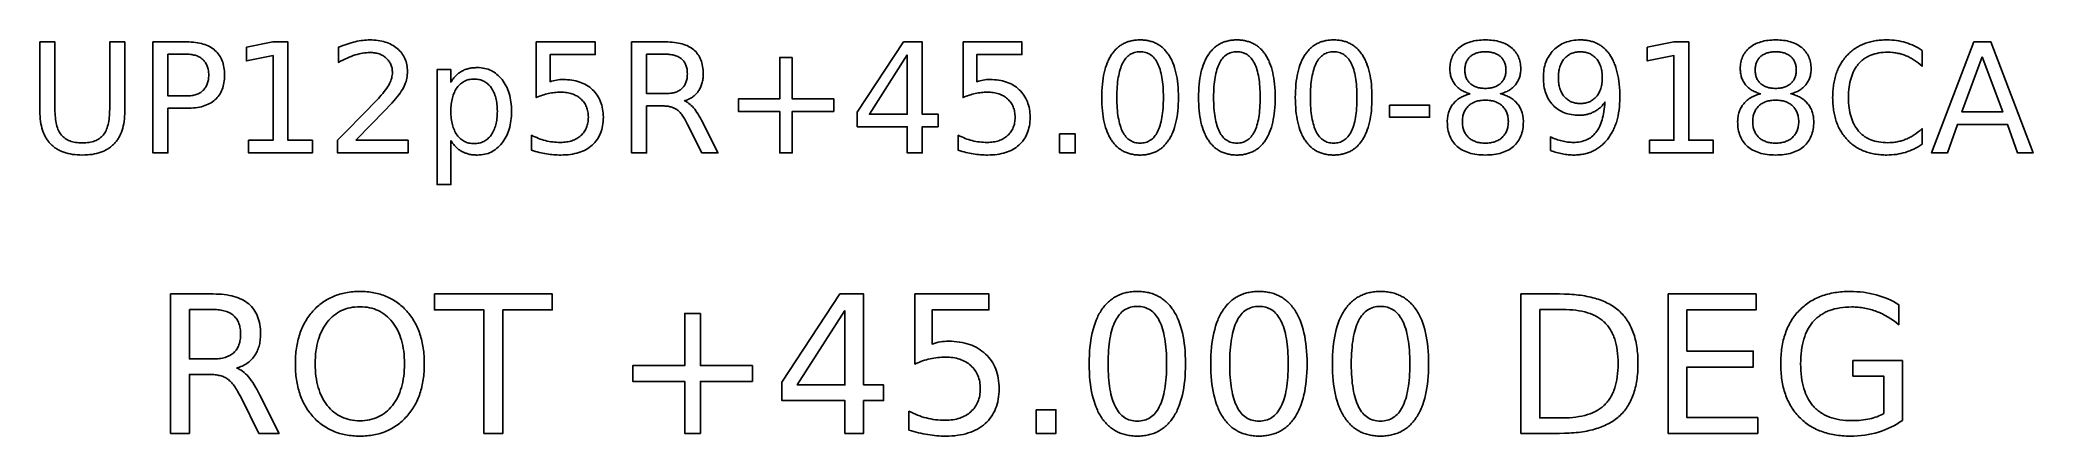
# Model space of a CAD drawing. Header units: millimetres. Extents: x 9.6 to 25.4, y 1.4 to 4.5.
import ezdxf

# ---------------------------------------------------------------- set-up
doc = ezdxf.new("R2010")
doc.units = ezdxf.units.MM

msp = doc.modelspace()

# ---------------------------------------------------------------- linework, layer by layer
at = {"layer": 'LASER_OUTLINE'}
for points in [[(9.57085, 4.484044), (9.690814, 4.484044), (9.690814, 3.948047), (9.691015, 3.930629), (9.691617, 3.913832), (9.692622, 3.897656), (9.694027, 3.8821), (9.695835, 3.867166), (9.698044, 3.852853), (9.700655, 3.83916), (9.703667, 3.826089), (9.707081, 3.813638), (9.710897, 3.801809), (9.715115, 3.7906), (9.719734, 3.780013), (9.724755, 3.770046), (9.730177, 3.7607), (9.736001, 3.751976), (9.742227, 3.743872), (9.748903, 3.736322), (9.756078, 3.72926), (9.763751, 3.722684), (9.771923, 3.716596), (9.780593, 3.710994), (9.789762, 3.70588), (9.79943, 3.701253), (9.809596, 3.697113), (9.820261, 3.69346), (9.831425, 3.690294), (9.843087, 3.687615), (9.855247, 3.685423), (9.867907, 3.683718), (9.881065, 3.6825), (9.894721, 3.68177), (9.908877, 3.681526), (9.92296, 3.68177), (9.93655, 3.6825), (9.949646, 3.683718), (9.962247, 3.685423), (9.974355, 3.687615), (9.985969, 3.690294), (9.997088, 3.69346), (10.007714, 3.697113), (10.017846, 3.701253), (10.027483, 3.70588), (10.036627, 3.710994), (10.045277, 3.716596), (10.053432, 3.722684), (10.061094, 3.72926), (10.068262, 3.736322), (10.074935, 3.743872), (10.081161, 3.751976), (10.086985, 3.7607), (10.092408, 3.770046), (10.097429, 3.780013), (10.102048, 3.7906), (10.106265, 3.801809), (10.110081, 3.813638), (10.113495, 3.826089), (10.116508, 3.83916), (10.119118, 3.852853), (10.121328, 3.867166), (10.123135, 3.8821), (10.124541, 3.897656), (10.125545, 3.913832), (10.126148, 3.930629), (10.126348, 3.948047), (10.126348, 4.484044), (10.246312, 4.484044), (10.246312, 3.933273), (10.245979, 3.912034), (10.244978, 3.891454), (10.24331, 3.871535), (10.240975, 3.852276), (10.237973, 3.833677), (10.234304, 3.815738), (10.229968, 3.798459), (10.224964, 3.781841), (10.219294, 3.765883), (10.212956, 3.750585), (10.209537, 3.743184), (10.205951, 3.735947), (10.202198, 3.728876), (10.198279, 3.72197), (10.194193, 3.715229), (10.18994, 3.708652), (10.18552, 3.702241), (10.180933, 3.695995), (10.17618, 3.689914), (10.17126, 3.683999), (10.166173, 3.678248), (10.160919, 3.672662), (10.155503, 3.667245), (10.149928, 3.661999), (10.144194, 3.656926), (10.138301, 3.652025), (10.13225, 3.647295), (10.12604, 3.642738), (10.119672, 3.638352), (10.113144, 3.634139), (10.106458, 3.630097), (10.099613, 3.626228), (10.09261, 3.62253), (10.085448, 3.619005), (10.070647, 3.61247), (10.055212, 3.606623), (10.039142, 3.601463), (10.022437, 3.596992), (10.005097, 3.593208), (9.987123, 3.590113), (9.968514, 3.587705), (9.949269, 3.585985), (9.929391, 3.584953), (9.908877, 3.584609), (9.888291, 3.584953), (9.868345, 3.585985), (9.849039, 3.587705), (9.830372, 3.590113), (9.812344, 3.593208), (9.794956, 3.596992), (9.778207, 3.601463), (9.762098, 3.606623), (9.746628, 3.61247), (9.739133, 3.615651), (9.731798, 3.619005), (9.724622, 3.62253), (9.717607, 3.626228), (9.710751, 3.630097), (9.704055, 3.634139), (9.697519, 3.638352), (9.691143, 3.642738), (9.684927, 3.647295), (9.67887, 3.652025), (9.672974, 3.656926), (9.667237, 3.661999), (9.66166, 3.667245), (9.656243, 3.672662), (9.650989, 3.678248), (9.645903, 3.683999), (9.640982, 3.689914), (9.636229, 3.695995), (9.631643, 3.702241), (9.627223, 3.708652), (9.62297, 3.715229), (9.618884, 3.72197), (9.614964, 3.728876), (9.611212, 3.735947), (9.607626, 3.743184), (9.604207, 3.750585), (9.597869, 3.765883), (9.592198, 3.781841), (9.587195, 3.798459), (9.582858, 3.815738), (9.579189, 3.833677), (9.576187, 3.852276), (9.573852, 3.871535), (9.572184, 3.891454), (9.571184, 3.912034), (9.57085, 3.933273)], [(10.470285, 4.484044), (10.739761, 4.484044), (10.758019, 4.483782), (10.775712, 4.482996), (10.792839, 4.481686), (10.809401, 4.479852), (10.825397, 4.477494), (10.840828, 4.474612), (10.855693, 4.471206), (10.869992, 4.467276), (10.883726, 4.462822), (10.896895, 4.457844), (10.909498, 4.452341), (10.921535, 4.446315), (10.933007, 4.439765), (10.943913, 4.432691), (10.954253, 4.425093), (10.964028, 4.416971), (10.973224, 4.408343), (10.981826, 4.399228), (10.989835, 4.389626), (10.997251, 4.379537), (11.004074, 4.368961), (11.010303, 4.357898), (11.015939, 4.346348), (11.020982, 4.334311), (11.025431, 4.321786), (11.029287, 4.308775), (11.03255, 4.295277), (11.03522, 4.281291), (11.037296, 4.266818), (11.03878, 4.251859), (11.03967, 4.236412), (11.039966, 4.220478), (11.03967, 4.204402), (11.03878, 4.188825), (11.037296, 4.173746), (11.03522, 4.159166), (11.03255, 4.145085), (11.029287, 4.131502), (11.025431, 4.118418), (11.020982, 4.105832), (11.015939, 4.093746), (11.010303, 4.082157), (11.004074, 4.071068), (10.997251, 4.060477), (10.989835, 4.050384), (10.981826, 4.04079), (10.973224, 4.031695), (10.964028, 4.023099), (10.954253, 4.015012), (10.943913, 4.007448), (10.933007, 4.000405), (10.921535, 3.993883), (10.909498, 3.987884), (10.896895, 3.982406), (10.883726, 3.97745), (10.869992, 3.973015), (10.855693, 3.969102), (10.840828, 3.965711), (10.825397, 3.962842), (10.809401, 3.960494), (10.792839, 3.958668), (10.775712, 3.957364), (10.758019, 3.956582), (10.739761, 3.956321), (10.589658, 3.956321), (10.589658, 3.601747), (10.470285, 3.601747)], [(11.231436, 3.70221), (11.426451, 3.70221), (11.426451, 4.375308), (11.214298, 4.33276), (11.214298, 4.441495), (11.425269, 4.484044), (11.544642, 4.484044), (11.544642, 3.70221), (11.739658, 3.70221), (11.739658, 3.601747), (11.231436, 3.601747)], [(12.083594, 3.70221), (12.500218, 3.70221), (12.500218, 3.601747), (11.939992, 3.601747), (11.939992, 3.70221), (12.020288, 3.784574), (12.125256, 3.89102), (12.178461, 3.945), (12.22077, 3.988454), (12.252183, 4.021381), (12.263803, 4.033897), (12.2727, 4.043782), (12.28649, 4.059576), (12.299201, 4.074752), (12.31083, 4.089309), (12.32138, 4.103247), (12.330849, 4.116567), (12.339238, 4.129268), (12.346546, 4.14135), (12.352774, 4.152813), (12.358107, 4.163945), (12.362728, 4.17503), (12.366639, 4.186069), (12.369838, 4.197061), (12.372327, 4.208008), (12.374104, 4.218908), (12.375171, 4.229762), (12.375526, 4.24057), (12.375334, 4.249259), (12.374755, 4.257745), (12.373791, 4.266028), (12.372442, 4.274107), (12.370707, 4.281983), (12.368587, 4.289657), (12.366081, 4.297127), (12.36319, 4.304394), (12.359913, 4.311457), (12.356251, 4.318318), (12.352203, 4.324976), (12.34777, 4.33143), (12.342951, 4.337681), (12.337747, 4.343729), (12.332157, 4.349574), (12.326181, 4.355216), (12.319897, 4.360583), (12.313379, 4.365604), (12.306628, 4.370278), (12.299644, 4.374607), (12.292427, 4.378589), (12.284976, 4.382224), (12.277293, 4.385514), (12.269376, 4.388457), (12.261226, 4.391054), (12.252843, 4.393305), (12.244227, 4.395209), (12.235377, 4.396767), (12.226295, 4.397979), (12.216979, 4.398845), (12.20743, 4.399364), (12.197649, 4.399538), (12.183516, 4.399233), (12.16919, 4.398319), (12.15467, 4.396795), (12.139957, 4.394662), (12.125049, 4.39192), (12.109947, 4.388568), (12.094651, 4.384607), (12.079162, 4.380036), (12.063442, 4.374847), (12.047453, 4.369029), (12.031198, 4.362584), (12.014674, 4.355511), (11.997882, 4.34781), (11.980823, 4.339482), (11.963496, 4.330525), (11.945901, 4.32094), (11.945901, 4.441495), (11.963778, 4.448513), (11.981359, 4.455087), (11.998644, 4.461219), (12.015634, 4.466906), (12.032329, 4.472151), (12.048728, 4.476953), (12.064831, 4.481311), (12.080639, 4.485226), (12.096133, 4.488689), (12.111295, 4.49169), (12.126124, 4.494229), (12.140621, 4.496307), (12.154786, 4.497922), (12.168618, 4.499077), (12.182118, 4.499769), (12.195285, 4.5), (12.212205, 4.499732), (12.228692, 4.498929), (12.244745, 4.49759), (12.260364, 4.495716), (12.275549, 4.493306), (12.290299, 4.49036), (12.304616, 4.486879), (12.318499, 4.482862), (12.331948, 4.47831), (12.344963, 4.473222), (12.357544, 4.467599), (12.369691, 4.46144), (12.381403, 4.454746), (12.392682, 4.447516), (12.403527, 4.43975), (12.413938, 4.431449), (12.423814, 4.4227), (12.433052, 4.413591), (12.441653, 4.404122), (12.449617, 4.394293), (12.456944, 4.384103), (12.463634, 4.373554), (12.469687, 4.362644), (12.475102, 4.351375), (12.479881, 4.339745), (12.484022, 4.327755), (12.487526, 4.315405), (12.490393, 4.302695), (12.492623, 4.289624), (12.494216, 4.276194), (12.495172, 4.262403), (12.49549, 4.248253), (12.495172, 4.234749), (12.494216, 4.22142), (12.492623, 4.208266), (12.490393, 4.195288), (12.487526, 4.182486), (12.484022, 4.169859), (12.479881, 4.157407), (12.475102, 4.145131), (12.469484, 4.13267), (12.462822, 4.119665), (12.455116, 4.106114), (12.446367, 4.092019), (12.436575, 4.077379), (12.425739, 4.062194), (12.41386, 4.046465), (12.400937, 4.03019), (12.389525, 4.017577), (12.37006, 3.996875), (12.306975, 3.931205), (12.211536, 3.833033)], [(13.520208, 4.484044), (13.988836, 4.484044), (13.988836, 4.383582), (13.629534, 4.383582), (13.629534, 4.167292), (13.642536, 4.171447), (13.655537, 4.175048), (13.668538, 4.178095), (13.681539, 4.180588), (13.69454, 4.182527), (13.707541, 4.183913), (13.720542, 4.184744), (13.733543, 4.185021), (13.75177, 4.184704), (13.769517, 4.183756), (13.786784, 4.182174), (13.803571, 4.17996), (13.819878, 4.177114), (13.835704, 4.173635), (13.851051, 4.169524), (13.865917, 4.16478), (13.880304, 4.159404), (13.894209, 4.153395), (13.907635, 4.146754), (13.92058, 4.13948), (13.933046, 4.131574), (13.945031, 4.123035), (13.956536, 4.113863), (13.967561, 4.10406), (13.978009, 4.093716), (13.987783, 4.082924), (13.996883, 4.071684), (14.005309, 4.059996), (14.01306, 4.047861), (14.020138, 4.035278), (14.026541, 4.022247), (14.032271, 4.008768), (14.037326, 3.994841), (14.041708, 3.980467), (14.045415, 3.965644), (14.048448, 3.950374), (14.050807, 3.934656), (14.052493, 3.91849), (14.053504, 3.901877), (14.053841, 3.884815), (14.053494, 3.867261), (14.052456, 3.850203), (14.050724, 3.833641), (14.048301, 3.817575), (14.045184, 3.802006), (14.041375, 3.786933), (14.036874, 3.772357), (14.03168, 3.758277), (14.025793, 3.744693), (14.019214, 3.731605), (14.011943, 3.719014), (14.003979, 3.706919), (13.995322, 3.69532), (13.985974, 3.684218), (13.975932, 3.673612), (13.965197, 3.663502), (13.953833, 3.653949), (13.941901, 3.645012), (13.929401, 3.636691), (13.916333, 3.628987), (13.902697, 3.621899), (13.888493, 3.615427), (13.873722, 3.609572), (13.858382, 3.604333), (13.842475, 3.59971), (13.826, 3.595704), (13.808957, 3.592314), (13.791346, 3.58954), (13.773167, 3.587383), (13.75442, 3.585842), (13.735106, 3.584918), (13.715223, 3.584609), (13.701303, 3.584757), (13.687319, 3.5852), (13.67327, 3.585939), (13.659156, 3.586973), (13.644978, 3.588303), (13.630736, 3.589928), (13.616427, 3.591849), (13.602055, 3.594065), (13.58759, 3.596576), (13.573006, 3.599383), (13.558301, 3.602486), (13.543477, 3.605884), (13.528532, 3.609577), (13.513467, 3.613566), (13.498282, 3.617851), (13.482977, 3.622431), (13.482977, 3.742395), (13.496329, 3.735386), (13.509792, 3.72884), (13.523366, 3.722755), (13.53705, 3.717131), (13.550845, 3.71197), (13.564751, 3.70727), (13.578768, 3.703031), (13.592895, 3.699255), (13.60718, 3.695931), (13.621667, 3.69305), (13.636359, 3.690612), (13.651252, 3.688618), (13.666349, 3.687066), (13.681649, 3.685958), (13.697153, 3.685294), (13.712859, 3.685072), (13.725472, 3.685282), (13.737753, 3.685912), (13.749702, 3.686963), (13.761318, 3.688433), (13.772601, 3.690324), (13.783552, 3.692634), (13.794171, 3.695365), (13.804457, 3.698516), (13.814411, 3.702087), (13.824033, 3.706079), (13.833322, 3.71049), (13.84228, 3.715321), (13.850903, 3.720573), (13.859195, 3.726245), (13.867154, 3.732337), (13.874781, 3.738849), (13.882009, 3.745721), (13.88877, 3.752893), (13.895065, 3.760366), (13.900894, 3.768138), (13.906256, 3.776211), (13.911153, 3.784583), (13.915582, 3.793256), (13.919546, 3.802229), (13.923043, 3.811502), (13.926074, 3.821075), (13.928639, 3.830948), (13.930737, 3.841121), (13.93237, 3.851595), (13.933535, 3.862368), (13.934235, 3.873441), (13.934468, 3.884815), (13.934235, 3.896189), (13.933535, 3.907262), (13.93237, 3.918035), (13.930737, 3.928509), (13.928639, 3.938682), (13.926074, 3.948555), (13.923043, 3.958128), (13.919546, 3.967401), (13.915582, 3.976374), (13.911153, 3.985047), (13.906256, 3.993419), (13.900894, 4.001492), (13.895065, 4.009264), (13.88877, 4.016737), (13.882009, 4.023909), (13.874781, 4.030781), (13.867154, 4.037293), (13.859195, 4.043385), (13.850903, 4.049057), (13.84228, 4.054309), (13.833322, 4.05914), (13.824033, 4.063551), (13.814411, 4.067543), (13.804457, 4.071114), (13.794171, 4.074265), (13.783552, 4.076996), (13.772601, 4.079306), (13.761318, 4.081197), (13.749702, 4.082667), (13.737753, 4.083718), (13.725472, 4.084348), (13.712859, 4.084558), (13.700897, 4.084392), (13.688944, 4.083893), (13.677, 4.083062), (13.665066, 4.081899), (13.65314, 4.080403), (13.641224, 4.078575), (13.629317, 4.076414), (13.61742, 4.073921), (13.605495, 4.071077), (13.593505, 4.067864), (13.58145, 4.064281), (13.569331, 4.060329), (13.557147, 4.056008), (13.544899, 4.051317), (13.532585, 4.046257), (13.520208, 4.040827)], [(14.696801, 4.015416), (14.706371, 4.011704), (14.715877, 4.007069), (14.725319, 4.00151), (14.734696, 3.995028), (14.744008, 3.987623), (14.753255, 3.979294), (14.762438, 3.970042), (14.771558, 3.959866), (14.780647, 3.948731), (14.789747, 3.936598), (14.798856, 3.923467), (14.807974, 3.90934), (14.817102, 3.894215), (14.826238, 3.878093), (14.835384, 3.860974), (14.84454, 3.842857), (14.965686, 3.601747), (14.837448, 3.601747), (14.724576, 3.828083), (14.713684, 3.849311), (14.702876, 3.868675), (14.697504, 3.877657), (14.692152, 3.886172), (14.68682, 3.894222), (14.68151, 3.901805), (14.67622, 3.908922), (14.670951, 3.915572), (14.665703, 3.921757), (14.660475, 3.927475), (14.655269, 3.932726), (14.650083, 3.937512), (14.644918, 3.941831), (14.639773, 3.945683), (14.634523, 3.94919), (14.629039, 3.95247), (14.623322, 3.955524), (14.617373, 3.958352), (14.611189, 3.960954), (14.604773, 3.963329), (14.598124, 3.965478), (14.591241, 3.967401), (14.584125, 3.969098), (14.576777, 3.970568), (14.569195, 3.971812), (14.561379, 3.97283), (14.553331, 3.973622), (14.54505, 3.974188), (14.536535, 3.974527), (14.527787, 3.97464), (14.397778, 3.97464), (14.397778, 3.601747), (14.278404, 3.601747), (14.278404, 4.484044), (14.54788, 4.484044), (14.56649, 4.483797), (14.584501, 4.483056), (14.601911, 4.481821), (14.618721, 4.480092), (14.63493, 4.477869), (14.65054, 4.475152), (14.665549, 4.471941), (14.679958, 4.468236), (14.693767, 4.464037), (14.706976, 4.459344), (14.719585, 4.454157), (14.731593, 4.448476), (14.743001, 4.442301), (14.753809, 4.435632), (14.764017, 4.428469), (14.773625, 4.420812), (14.782642, 4.412656), (14.791078, 4.403997), (14.79893, 4.394835), (14.806201, 4.38517), (14.812891, 4.375001), (14.818999, 4.364329), (14.824526, 4.353154), (14.82947, 4.341476), (14.833833, 4.329295), (14.837614, 4.31661), (14.840814, 4.303422), (14.843432, 4.289731), (14.845468, 4.275536), (14.846922, 4.260838), (14.847794, 4.245637), (14.848085, 4.229933), (14.847934, 4.219628), (14.847481, 4.209545), (14.846725, 4.199684), (14.845667, 4.190044), (14.844305, 4.180625), (14.842642, 4.171429), (14.840676, 4.162453), (14.838408, 4.1537), (14.835838, 4.145168), (14.832965, 4.136858), (14.82979, 4.128769), (14.826312, 4.120902), (14.822532, 4.113256), (14.81845, 4.105832), (14.814065, 4.09863), (14.809378, 4.09165), (14.804402, 4.084911), (14.799151, 4.078436), (14.793626, 4.072224), (14.787826, 4.066275), (14.781752, 4.06059), (14.775402, 4.055167), (14.768778, 4.050008), (14.76188, 4.045112), (14.754706, 4.040479), (14.747258, 4.036109), (14.739535, 4.032002), (14.731538, 4.028159), (14.723266, 4.024578), (14.714719, 4.021261), (14.705897, 4.018207)], [(16.440711, 4.484044), (16.590815, 4.484044), (16.590815, 3.909044), (16.716689, 3.909044), (16.716689, 3.809764), (16.590815, 3.809764), (16.590815, 3.601747), (16.472032, 3.601747), (16.472032, 3.809764), (16.073728, 3.809764), (16.073728, 3.925)], [(16.915249, 4.484044), (17.383877, 4.484044), (17.383877, 4.383582), (17.024576, 4.383582), (17.024576, 4.167292), (17.037577, 4.171447), (17.050579, 4.175048), (17.063579, 4.178095), (17.07658, 4.180588), (17.089581, 4.182527), (17.102582, 4.183913), (17.115583, 4.184744), (17.128584, 4.185021), (17.146811, 4.184704), (17.164558, 4.183756), (17.181825, 4.182174), (17.198612, 4.17996), (17.21492, 4.177114), (17.230745, 4.173635), (17.246092, 4.169524), (17.260959, 4.16478), (17.275344, 4.159404), (17.28925, 4.153395), (17.302676, 4.146754), (17.315621, 4.13948), (17.328087, 4.131574), (17.340072, 4.123035), (17.351577, 4.113863), (17.362602, 4.10406), (17.37305, 4.093716), (17.382824, 4.082924), (17.391924, 4.071684), (17.40035, 4.059996), (17.408102, 4.047861), (17.41518, 4.035278), (17.421582, 4.022247), (17.427312, 4.008768), (17.432367, 3.994841), (17.436749, 3.980467), (17.440456, 3.965644), (17.443489, 3.950374), (17.445849, 3.934656), (17.447534, 3.91849), (17.448545, 3.901877), (17.448882, 3.884815), (17.448536, 3.867261), (17.447497, 3.850203), (17.445766, 3.833641), (17.443342, 3.817575), (17.440225, 3.802006), (17.436416, 3.786933), (17.431915, 3.772357), (17.426721, 3.758277), (17.420835, 3.744693), (17.414257, 3.731605), (17.406985, 3.719014), (17.39902, 3.706919), (17.390363, 3.69532), (17.381014, 3.684218), (17.370973, 3.673612), (17.360238, 3.663502), (17.348875, 3.653949), (17.336942, 3.645012), (17.324442, 3.636691), (17.311374, 3.628987), (17.297738, 3.621899), (17.283534, 3.615427), (17.268763, 3.609572), (17.253423, 3.604333), (17.237516, 3.59971), (17.221041, 3.595704), (17.203998, 3.592314), (17.186387, 3.58954), (17.168208, 3.587383), (17.149462, 3.585842), (17.130147, 3.584918), (17.110264, 3.584609), (17.096345, 3.584757), (17.082361, 3.5852), (17.068312, 3.585939), (17.054198, 3.586973), (17.040019, 3.588303), (17.025776, 3.589928), (17.011468, 3.591849), (16.997096, 3.594065), (16.982632, 3.596576), (16.968047, 3.599383), (16.953342, 3.602486), (16.938519, 3.605884), (16.923573, 3.609577), (16.908508, 3.613566), (16.893323, 3.617851), (16.87802, 3.622431), (16.87802, 3.742395), (16.891371, 3.735386), (16.904833, 3.72884), (16.918408, 3.722755), (16.932091, 3.717131), (16.945887, 3.71197), (16.959792, 3.70727), (16.973809, 3.703031), (16.987936, 3.699255), (17.002221, 3.695931), (17.016709, 3.69305), (17.031399, 3.690612), (17.046293, 3.688618), (17.06139, 3.687066), (17.076691, 3.685958), (17.092194, 3.685294), (17.1079, 3.685072), (17.120514, 3.685282), (17.132794, 3.685912), (17.144743, 3.686963), (17.15636, 3.688433), (17.167642, 3.690324), (17.178593, 3.692634), (17.189213, 3.695365), (17.199499, 3.698516), (17.209452, 3.702087), (17.219074, 3.706079), (17.228364, 3.71049), (17.23732, 3.715321), (17.245945, 3.720573), (17.254236, 3.726245), (17.262195, 3.732337), (17.269823, 3.738849), (17.27705, 3.745721), (17.283811, 3.752893), (17.290107, 3.760366), (17.295935, 3.768138), (17.301298, 3.776211), (17.306195, 3.784583), (17.310624, 3.793256), (17.314587, 3.802229), (17.318084, 3.811502), (17.321115, 3.821075), (17.32368, 3.830948), (17.325778, 3.841121), (17.32741, 3.851595), (17.328576, 3.862368), (17.329276, 3.873441), (17.32951, 3.884815), (17.329276, 3.896189), (17.328576, 3.907262), (17.32741, 3.918035), (17.325778, 3.928509), (17.32368, 3.938682), (17.321115, 3.948555), (17.318084, 3.958128), (17.314587, 3.967401), (17.310624, 3.976374), (17.306195, 3.985047), (17.301298, 3.993419), (17.295935, 4.001492), (17.290107, 4.009264), (17.283811, 4.016737), (17.27705, 4.023909), (17.269823, 4.030781), (17.262195, 4.037293), (17.254236, 4.043385), (17.245945, 4.049057), (17.23732, 4.054309), (17.228364, 4.05914), (17.219074, 4.063551), (17.209452, 4.067543), (17.199499, 4.071114), (17.189213, 4.074265), (17.178593, 4.076996), (17.167642, 4.079306), (17.15636, 4.081197), (17.144743, 4.082667), (17.132794, 4.083718), (17.120514, 4.084348), (17.1079, 4.084558), (17.095938, 4.084392), (17.083985, 4.083893), (17.072041, 4.083062), (17.060108, 4.081899), (17.048182, 4.080403), (17.036265, 4.078575), (17.024359, 4.076414), (17.012462, 4.073921), (17.000536, 4.071077), (16.988546, 4.067864), (16.976491, 4.064281), (16.964372, 4.060329), (16.952188, 4.056008), (16.93994, 4.051317), (16.927627, 4.046257), (16.915249, 4.040827)], [(18.324087, 4.5), (18.33329, 4.499885), (18.342355, 4.499542), (18.351284, 4.498969), (18.360076, 4.498167), (18.368731, 4.497136), (18.377249, 4.495876), (18.385631, 4.494387), (18.393876, 4.492668), (18.401984, 4.490721), (18.409955, 4.488544), (18.417789, 4.486139), (18.425487, 4.483504), (18.433048, 4.48064), (18.440472, 4.477547), (18.447761, 4.474225), (18.45491, 4.470674), (18.461924, 4.466893), (18.468801, 4.462884), (18.475541, 4.458646), (18.482146, 4.454178), (18.488612, 4.449481), (18.494943, 4.444555), (18.501135, 4.4394), (18.507191, 4.434016), (18.513112, 4.428403), (18.518894, 4.422561), (18.524541, 4.416489), (18.530049, 4.410189), (18.535422, 4.403659), (18.540658, 4.3969), (18.545758, 4.389912), (18.550719, 4.382695), (18.555536, 4.37526), (18.560201, 4.367618), (18.564712, 4.359768), (18.569071, 4.351712), (18.573277, 4.343448), (18.577329, 4.334977), (18.581229, 4.326299), (18.584976, 4.317413), (18.592011, 4.299021), (18.598434, 4.2798), (18.604245, 4.25975), (18.609445, 4.238871), (18.614033, 4.217164), (18.618009, 4.194628), (18.621374, 4.171264), (18.624128, 4.14707), (18.626268, 4.122048), (18.627797, 4.096197), (18.628715, 4.069518), (18.629022, 4.042009), (18.628715, 4.014573), (18.627797, 3.98796), (18.626268, 3.962171), (18.624128, 3.937207), (18.621374, 3.913067), (18.618009, 3.88975), (18.614033, 3.867258), (18.609445, 3.84559), (18.604245, 3.824746), (18.598434, 3.804727), (18.592011, 3.785531), (18.584976, 3.767159), (18.581229, 3.758283), (18.577329, 3.749612), (18.573277, 3.741147), (18.569071, 3.732889), (18.564712, 3.724836), (18.560201, 3.716989), (18.555536, 3.709349), (18.550719, 3.701914), (18.545758, 3.694697), (18.540658, 3.687709), (18.535422, 3.680951), (18.530049, 3.674421), (18.524541, 3.66812), (18.518894, 3.662049), (18.513112, 3.656207), (18.507191, 3.650593), (18.501135, 3.645209), (18.494943, 3.640054), (18.488612, 3.635128), (18.482146, 3.630432), (18.475541, 3.625964), (18.468801, 3.621725), (18.461924, 3.617716), (18.45491, 3.613936), (18.447761, 3.610384), (18.440472, 3.607062), (18.433048, 3.603969), (18.425487, 3.601105), (18.417789, 3.598471), (18.409955, 3.596065), (18.401984, 3.593888), (18.393876, 3.591941), (18.385631, 3.590223), (18.377249, 3.588733), (18.368731, 3.587473), (18.360076, 3.586442), (18.351284, 3.58564), (18.342355, 3.585068), (18.33329, 3.584724), (18.324087, 3.584609), (18.314885, 3.584724), (18.30582, 3.585068), (18.296892, 3.58564), (18.2881, 3.586442), (18.279444, 3.587473), (18.270926, 3.588733), (18.262544, 3.590223), (18.254299, 3.591941), (18.246191, 3.593888), (18.23822, 3.596065), (18.230385, 3.598471), (18.222688, 3.601105), (18.215128, 3.603969), (18.207704, 3.607062), (18.200415, 3.610384), (18.193265, 3.613936), (18.186251, 3.617716), (18.179374, 3.621725), (18.172633, 3.625964), (18.16603, 3.630432), (18.159563, 3.635128), (18.153233, 3.640054), (18.14704, 3.645209), (18.140983, 3.650593), (18.135064, 3.656207), (18.129281, 3.662049), (18.123635, 3.66812), (18.118125, 3.674421), (18.112753, 3.680951), (18.107518, 3.687709), (18.102418, 3.694697), (18.097456, 3.701914), (18.092638, 3.709349), (18.087975, 3.716989), (18.083462, 3.724836), (18.079104, 3.732889), (18.074898, 3.741147), (18.070846, 3.749612), (18.066947, 3.758283), (18.063199, 3.767159), (18.056165, 3.785531), (18.049741, 3.804727), (18.043929, 3.824746), (18.03873, 3.84559), (18.034142, 3.867258), (18.030165, 3.88975), (18.026801, 3.913067), (18.024048, 3.937207), (18.021907, 3.962171), (18.020378, 3.98796), (18.019461, 4.014573), (18.019154, 4.042009), (18.019461, 4.069518), (18.020378, 4.096197), (18.021907, 4.122048), (18.024048, 4.14707), (18.026801, 4.171264), (18.030165, 4.194628), (18.034142, 4.217164), (18.03873, 4.238871), (18.043929, 4.25975), (18.049741, 4.2798), (18.056165, 4.299021), (18.063199, 4.317413), (18.066947, 4.326299), (18.070846, 4.334977), (18.074898, 4.343448), (18.079104, 4.351712), (18.083462, 4.359768), (18.087975, 4.367618), (18.092638, 4.37526), (18.097456, 4.382695), (18.102418, 4.389912), (18.107518, 4.3969), (18.112753, 4.403659), (18.118125, 4.410189), (18.123635, 4.416489), (18.129281, 4.422561), (18.135064, 4.428403), (18.140983, 4.434016), (18.14704, 4.4394), (18.153233, 4.444555), (18.159563, 4.449481), (18.16603, 4.454178), (18.172633, 4.458646), (18.179374, 4.462884), (18.186251, 4.466893), (18.193265, 4.470674), (18.200415, 4.474225), (18.207704, 4.477547), (18.215128, 4.48064), (18.222688, 4.483504), (18.230385, 4.486139), (18.23822, 4.488544), (18.246191, 4.490721), (18.254299, 4.492668), (18.262544, 4.494387), (18.270926, 4.495876), (18.279444, 4.497136), (18.2881, 4.498167), (18.296892, 4.498969), (18.30582, 4.499542), (18.314885, 4.499885)], [(19.094103, 4.5), (19.103305, 4.499885), (19.112371, 4.499542), (19.121299, 4.498969), (19.130091, 4.498167), (19.138746, 4.497136), (19.147265, 4.495876), (19.155646, 4.494387), (19.163891, 4.492668), (19.171999, 4.490721), (19.17997, 4.488544), (19.187805, 4.486139), (19.195504, 4.483504), (19.203063, 4.48064), (19.210488, 4.477547), (19.217775, 4.474225), (19.224926, 4.470674), (19.231941, 4.466893), (19.238817, 4.462884), (19.245557, 4.458646), (19.25216, 4.454178), (19.258627, 4.449481), (19.264958, 4.444555), (19.27115, 4.4394), (19.277207, 4.434016), (19.283126, 4.428403), (19.288909, 4.422561), (19.294556, 4.416489), (19.300065, 4.410189), (19.305437, 4.403659), (19.310674, 4.3969), (19.315773, 4.389912), (19.320735, 4.382695), (19.325553, 4.37526), (19.330216, 4.367618), (19.334728, 4.359768), (19.339087, 4.351712), (19.343292, 4.343448), (19.347345, 4.334977), (19.351244, 4.326299), (19.354991, 4.317413), (19.362026, 4.299021), (19.368449, 4.2798), (19.374261, 4.25975), (19.379461, 4.238871), (19.384049, 4.217164), (19.388025, 4.194628), (19.391389, 4.171264), (19.394143, 4.14707), (19.396283, 4.122048), (19.397813, 4.096197), (19.39873, 4.069518), (19.399037, 4.042009), (19.39873, 4.014573), (19.397813, 3.98796), (19.396283, 3.962171), (19.394143, 3.937207), (19.391389, 3.913067), (19.388025, 3.88975), (19.384049, 3.867258), (19.379461, 3.84559), (19.374261, 3.824746), (19.368449, 3.804727), (19.362026, 3.785531), (19.354991, 3.767159), (19.351244, 3.758283), (19.347345, 3.749612), (19.343292, 3.741147), (19.339087, 3.732889), (19.334728, 3.724836), (19.330216, 3.716989), (19.325553, 3.709349), (19.320735, 3.701914), (19.315773, 3.694697), (19.310674, 3.687709), (19.305437, 3.680951), (19.300065, 3.674421), (19.294556, 3.66812), (19.288909, 3.662049), (19.283126, 3.656207), (19.277207, 3.650593), (19.27115, 3.645209), (19.264958, 3.640054), (19.258627, 3.635128), (19.25216, 3.630432), (19.245557, 3.625964), (19.238817, 3.621725), (19.231941, 3.617716), (19.224926, 3.613936), (19.217775, 3.610384), (19.210488, 3.607062), (19.203063, 3.603969), (19.195504, 3.601105), (19.187805, 3.598471), (19.17997, 3.596065), (19.171999, 3.593888), (19.163891, 3.591941), (19.155646, 3.590223), (19.147265, 3.588733), (19.138746, 3.587473), (19.130091, 3.586442), (19.121299, 3.58564), (19.112371, 3.585068), (19.103305, 3.584724), (19.094103, 3.584609), (19.084902, 3.584724), (19.075835, 3.585068), (19.066906, 3.58564), (19.058115, 3.586442), (19.049459, 3.587473), (19.040941, 3.588733), (19.032559, 3.590223), (19.024316, 3.591941), (19.016208, 3.593888), (19.008235, 3.596065), (19.000401, 3.598471), (18.992703, 3.601105), (18.985142, 3.603969), (18.977718, 3.607062), (18.970431, 3.610384), (18.96328, 3.613936), (18.956266, 3.617716), (18.949389, 3.621725), (18.942649, 3.625964), (18.936045, 3.630432), (18.929578, 3.635128), (18.923248, 3.640054), (18.917055, 3.645209), (18.910999, 3.650593), (18.905079, 3.656207), (18.899296, 3.662049), (18.89365, 3.66812), (18.888141, 3.674421), (18.882768, 3.680951), (18.877533, 3.687709), (18.872434, 3.694697), (18.867472, 3.701914), (18.862654, 3.709349), (18.857989, 3.716989), (18.853479, 3.724836), (18.84912, 3.732889), (18.844914, 3.741147), (18.840861, 3.749612), (18.836962, 3.758283), (18.833214, 3.767159), (18.826179, 3.785531), (18.819756, 3.804727), (18.813945, 3.824746), (18.808746, 3.84559), (18.804157, 3.867258), (18.800182, 3.88975), (18.796816, 3.913067), (18.794064, 3.937207), (18.791922, 3.962171), (18.790394, 3.98796), (18.789475, 4.014573), (18.78917, 4.042009), (18.789475, 4.069518), (18.790394, 4.096197), (18.791922, 4.122048), (18.794064, 4.14707), (18.796816, 4.171264), (18.800182, 4.194628), (18.804157, 4.217164), (18.808746, 4.238871), (18.813945, 4.25975), (18.819756, 4.2798), (18.826179, 4.299021), (18.833214, 4.317413), (18.836962, 4.326299), (18.840861, 4.334977), (18.844914, 4.343448), (18.84912, 4.351712), (18.853479, 4.359768), (18.857989, 4.367618), (18.862654, 4.37526), (18.867472, 4.382695), (18.872434, 4.389912), (18.877533, 4.3969), (18.882768, 4.403659), (18.888141, 4.410189), (18.89365, 4.416489), (18.899296, 4.422561), (18.905079, 4.428403), (18.910999, 4.434016), (18.917055, 4.4394), (18.923248, 4.444555), (18.929578, 4.449481), (18.936045, 4.454178), (18.942649, 4.458646), (18.949389, 4.462884), (18.956266, 4.466893), (18.96328, 4.470674), (18.970431, 4.474225), (18.977718, 4.477547), (18.985142, 4.48064), (18.992703, 4.483504), (19.000401, 4.486139), (19.008235, 4.488544), (19.016208, 4.490721), (19.024316, 4.492668), (19.032559, 4.494387), (19.040941, 4.495876), (19.049459, 4.497136), (19.058115, 4.498167), (19.066906, 4.498969), (19.075835, 4.499542), (19.084902, 4.499885)], [(19.864118, 4.5), (19.87332, 4.499885), (19.882386, 4.499542), (19.891315, 4.498969), (19.900107, 4.498167), (19.908762, 4.497136), (19.91728, 4.495876), (19.925663, 4.494387), (19.933906, 4.492668), (19.942014, 4.490721), (19.949987, 4.488544), (19.95782, 4.486139), (19.965518, 4.483504), (19.973079, 4.48064), (19.980503, 4.477547), (19.98779, 4.474225), (19.994941, 4.470674), (20.001956, 4.466893), (20.008832, 4.462884), (20.015572, 4.458646), (20.022177, 4.454178), (20.028644, 4.449481), (20.034973, 4.444555), (20.041166, 4.4394), (20.047222, 4.434016), (20.053142, 4.428403), (20.058926, 4.422561), (20.064571, 4.416489), (20.07008, 4.410189), (20.075453, 4.403659), (20.080689, 4.3969), (20.085788, 4.389912), (20.09075, 4.382695), (20.095568, 4.37526), (20.100232, 4.367618), (20.104743, 4.359768), (20.109102, 4.351712), (20.113307, 4.343448), (20.11736, 4.334977), (20.12126, 4.326299), (20.125007, 4.317413), (20.132042, 4.299021), (20.138465, 4.2798), (20.144276, 4.25975), (20.149476, 4.238871), (20.154064, 4.217164), (20.15804, 4.194628), (20.161406, 4.171264), (20.164158, 4.14707), (20.1663, 4.122048), (20.167828, 4.096197), (20.168746, 4.069518), (20.169051, 4.042009), (20.168746, 4.014573), (20.167828, 3.98796), (20.1663, 3.962171), (20.164158, 3.937207), (20.161406, 3.913067), (20.15804, 3.88975), (20.154064, 3.867258), (20.149476, 3.84559), (20.144276, 3.824746), (20.138465, 3.804727), (20.132042, 3.785531), (20.125007, 3.767159), (20.12126, 3.758283), (20.11736, 3.749612), (20.113307, 3.741147), (20.109102, 3.732889), (20.104743, 3.724836), (20.100232, 3.716989), (20.095568, 3.709349), (20.09075, 3.701914), (20.085788, 3.694697), (20.080689, 3.687709), (20.075453, 3.680951), (20.07008, 3.674421), (20.064571, 3.66812), (20.058926, 3.662049), (20.053142, 3.656207), (20.047222, 3.650593), (20.041166, 3.645209), (20.034973, 3.640054), (20.028644, 3.635128), (20.022177, 3.630432), (20.015572, 3.625964), (20.008832, 3.621725), (20.001956, 3.617716), (19.994941, 3.613936), (19.98779, 3.610384), (19.980503, 3.607062), (19.973079, 3.603969), (19.965518, 3.601105), (19.95782, 3.598471), (19.949987, 3.596065), (19.942014, 3.593888), (19.933906, 3.591941), (19.925663, 3.590223), (19.91728, 3.588733), (19.908762, 3.587473), (19.900107, 3.586442), (19.891315, 3.58564), (19.882386, 3.585068), (19.87332, 3.584724), (19.864118, 3.584609), (19.854916, 3.584724), (19.845851, 3.585068), (19.836923, 3.58564), (19.828131, 3.586442), (19.819475, 3.587473), (19.810956, 3.588733), (19.802575, 3.590223), (19.794331, 3.591941), (19.786223, 3.593888), (19.778251, 3.596065), (19.770416, 3.598471), (19.762719, 3.601105), (19.755159, 3.603969), (19.747733, 3.607062), (19.740446, 3.610384), (19.733295, 3.613936), (19.726282, 3.617716), (19.719404, 3.621725), (19.712664, 3.625964), (19.706061, 3.630432), (19.699594, 3.635128), (19.693264, 3.640054), (19.687071, 3.645209), (19.681014, 3.650593), (19.675095, 3.656207), (19.669312, 3.662049), (19.663666, 3.66812), (19.658156, 3.674421), (19.652784, 3.680951), (19.647548, 3.687709), (19.642449, 3.694697), (19.637487, 3.701914), (19.632669, 3.709349), (19.628006, 3.716989), (19.623493, 3.724836), (19.619135, 3.732889), (19.614929, 3.741147), (19.610876, 3.749612), (19.606977, 3.758283), (19.60323, 3.767159), (19.596196, 3.785531), (19.589772, 3.804727), (19.58396, 3.824746), (19.578761, 3.84559), (19.574172, 3.867258), (19.570196, 3.88975), (19.566832, 3.913067), (19.564079, 3.937207), (19.561938, 3.962171), (19.560409, 3.98796), (19.559492, 4.014573), (19.559185, 4.042009), (19.559492, 4.069518), (19.560409, 4.096197), (19.561938, 4.122048), (19.564079, 4.14707), (19.566832, 4.171264), (19.570196, 4.194628), (19.574172, 4.217164), (19.578761, 4.238871), (19.58396, 4.25975), (19.589772, 4.2798), (19.596196, 4.299021), (19.60323, 4.317413), (19.606977, 4.326299), (19.610876, 4.334977), (19.614929, 4.343448), (19.619135, 4.351712), (19.623493, 4.359768), (19.628006, 4.367618), (19.632669, 4.37526), (19.637487, 4.382695), (19.642449, 4.389912), (19.647548, 4.3969), (19.652784, 4.403659), (19.658156, 4.410189), (19.663666, 4.416489), (19.669312, 4.422561), (19.675095, 4.428403), (19.681014, 4.434016), (19.687071, 4.4394), (19.693264, 4.444555), (19.699594, 4.449481), (19.706061, 4.454178), (19.712664, 4.458646), (19.719404, 4.462884), (19.726282, 4.466893), (19.733295, 4.470674), (19.740446, 4.474225), (19.747733, 4.477547), (19.755159, 4.48064), (19.762719, 4.483504), (19.770416, 4.486139), (19.778251, 4.488544), (19.786223, 4.490721), (19.794331, 4.492668), (19.802575, 4.494387), (19.810956, 4.495876), (19.819475, 4.497136), (19.828131, 4.498167), (19.836923, 4.498969), (19.845851, 4.499542), (19.854916, 4.499885)], [(20.951477, 4.071557), (20.942007, 4.074052), (20.932803, 4.076811), (20.923862, 4.079833), (20.915189, 4.083118), (20.90678, 4.086666), (20.898637, 4.090477), (20.89076, 4.094551), (20.883148, 4.098889), (20.875802, 4.103489), (20.86872, 4.108353), (20.861905, 4.11348), (20.855354, 4.11887), (20.84907, 4.124524), (20.84305, 4.13044), (20.837297, 4.13662), (20.831809, 4.143063), (20.82662, 4.149727), (20.821767, 4.156572), (20.817248, 4.163596), (20.813064, 4.170801), (20.809216, 4.178185), (20.805701, 4.18575), (20.80252, 4.193495), (20.799675, 4.20142), (20.797165, 4.209524), (20.794989, 4.217809), (20.793149, 4.226274), (20.791642, 4.234919), (20.79047, 4.243744), (20.789634, 4.25275), (20.789131, 4.261935), (20.788964, 4.2713), (20.789258, 4.28435), (20.790141, 4.297053), (20.791613, 4.30941), (20.793673, 4.321421), (20.796322, 4.333085), (20.79956, 4.344403), (20.803386, 4.355375), (20.807801, 4.366001), (20.812804, 4.37628), (20.818396, 4.386213), (20.824577, 4.3958), (20.831347, 4.405041), (20.838705, 4.413935), (20.846652, 4.422483), (20.855187, 4.430685), (20.864311, 4.438541), (20.873947, 4.445983), (20.88402, 4.452945), (20.894529, 4.459427), (20.905476, 4.465429), (20.916856, 4.470951), (20.928674, 4.475992), (20.940929, 4.480554), (20.953619, 4.484635), (20.966746, 4.488236), (20.980309, 4.491357), (20.994309, 4.493998), (21.008744, 4.496159), (21.023616, 4.497839), (21.038925, 4.49904), (21.054669, 4.49976), (21.07085, 4.5), (21.087101, 4.49976), (21.102909, 4.49904), (21.118274, 4.497839), (21.133196, 4.496159), (21.147675, 4.493998), (21.16171, 4.491357), (21.175301, 4.488236), (21.18845, 4.484635), (21.201156, 4.480554), (21.213418, 4.475992), (21.225237, 4.470951), (21.236613, 4.465429), (21.247546, 4.459427), (21.258035, 4.452945), (21.268082, 4.445983), (21.277685, 4.438541), (21.286773, 4.430685), (21.295275, 4.422483), (21.30319, 4.413935), (21.31052, 4.405041), (21.317262, 4.3958), (21.323419, 4.386213), (21.328989, 4.37628), (21.333973, 4.366001), (21.338372, 4.355375), (21.342182, 4.344403), (21.345408, 4.333085), (21.348045, 4.321421), (21.350097, 4.30941), (21.351563, 4.297053), (21.352443, 4.28435), (21.352736, 4.2713), (21.35257, 4.261935), (21.352066, 4.25275), (21.35123, 4.243744), (21.350058, 4.234919), (21.348552, 4.226274), (21.346711, 4.217809), (21.344535, 4.209524), (21.342025, 4.20142), (21.33918, 4.193495), (21.336, 4.18575), (21.332485, 4.178185), (21.328636, 4.170801), (21.324452, 4.163596), (21.319933, 4.156572), (21.315081, 4.149727), (21.309892, 4.143063), (21.304406, 4.13662), (21.298659, 4.13044), (21.292651, 4.124524), (21.286383, 4.11887), (21.279853, 4.11348), (21.273063, 4.108353), (21.266012, 4.103489), (21.2587, 4.098889), (21.251127, 4.094551), (21.243294, 4.090477), (21.2352, 4.086666), (21.226844, 4.083118), (21.218228, 4.079833), (21.209351, 4.076811), (21.200213, 4.074052), (21.190814, 4.071557), (21.20145, 4.068895), (21.211788, 4.065934), (21.221829, 4.062672), (21.231572, 4.05911), (21.241017, 4.055248), (21.250164, 4.051086), (21.259013, 4.046624), (21.267564, 4.041862), (21.275818, 4.036799), (21.283774, 4.031437), (21.291432, 4.025774), (21.298793, 4.019811), (21.305855, 4.013549), (21.312621, 4.006986), (21.319087, 4.000123), (21.325256, 3.99296), (21.331089, 3.985545), (21.336545, 3.977927), (21.341624, 3.970107), (21.346328, 3.962082), (21.350655, 3.953855), (21.354606, 3.945425), (21.35818, 3.936791), (21.361379, 3.927955), (21.364202, 3.918915), (21.366646, 3.909672), (21.368716, 3.900226), (21.37041, 3.890577), (21.371727, 3.880724), (21.372667, 3.870669), (21.373231, 3.86041), (21.373419, 3.849949), (21.373114, 3.834152), (21.372197, 3.818822), (21.370667, 3.803958), (21.368526, 3.78956), (21.365773, 3.775629), (21.362409, 3.762164), (21.358432, 3.749165), (21.353845, 3.736633), (21.348644, 3.724567), (21.342833, 3.712967), (21.33641, 3.701833), (21.329375, 3.691166), (21.321728, 3.680965), (21.313471, 3.671231), (21.3046, 3.661962), (21.295119, 3.65316), (21.285066, 3.644859), (21.274485, 3.637094), (21.263376, 3.629864), (21.251738, 3.623169), (21.239571, 3.61701), (21.226876, 3.611387), (21.213652, 3.606299), (21.1999, 3.601747), (21.18562, 3.597731), (21.170809, 3.594249), (21.155471, 3.591304), (21.139604, 3.588894), (21.123208, 3.587019), (21.106285, 3.585681), (21.088831, 3.584877), (21.07085, 3.584609), (21.052869, 3.584877), (21.035416, 3.585681), (21.018493, 3.587019), (21.002097, 3.588894), (20.98623, 3.591304), (20.970892, 3.594249), (20.956081, 3.597731), (20.9418, 3.601747), (20.928048, 3.606299), (20.914824, 3.611387), (20.90213, 3.61701), (20.889962, 3.623169), (20.878324, 3.629864), (20.867216, 3.637094), (20.856634, 3.644859), (20.846582, 3.65316), (20.8371, 3.661962), (20.82823, 3.671231), (20.819972, 3.680965), (20.812326, 3.691166), (20.80529, 3.701833), (20.798868, 3.712967), (20.793056, 3.724567), (20.787856, 3.736633), (20.783268, 3.749165), (20.779292, 3.762164), (20.775927, 3.775629), (20.773174, 3.78956), (20.771034, 3.803958), (20.769504, 3.818822), (20.768586, 3.834152), (20.768282, 3.849949), (20.76847, 3.86041), (20.769039, 3.870669), (20.769984, 3.880724), (20.77131, 3.890577), (20.773013, 3.900226), (20.775095, 3.909672), (20.777556, 3.918915), (20.780395, 3.927955), (20.783614, 3.936791), (20.787211, 3.945425), (20.791185, 3.953855), (20.795538, 3.962082), (20.800272, 3.970107), (20.805383, 3.977927), (20.810871, 3.985545), (20.816739, 3.99296), (20.822944, 4.000123), (20.829445, 4.006986), (20.836241, 4.013549), (20.843332, 4.019811), (20.850719, 4.025774), (20.858401, 4.031437), (20.86638, 4.036799), (20.874654, 4.041862), (20.883222, 4.046624), (20.892086, 4.051086), (20.901246, 4.055248), (20.910701, 4.05911), (20.920452, 4.062672), (20.930498, 4.065934), (20.940841, 4.068895)], [(21.589118, 3.620067), (21.589118, 3.728803), (21.600365, 3.723641), (21.611649, 3.718793), (21.622969, 3.71426), (21.634327, 3.71004), (21.645722, 3.706134), (21.657152, 3.702542), (21.66862, 3.699264), (21.680125, 3.6963), (21.691621, 3.693669), (21.703063, 3.691388), (21.714447, 3.689458), (21.725777, 3.687879), (21.737051, 3.686651), (21.74827, 3.685774), (21.759434, 3.685247), (21.770542, 3.685072), (21.785097, 3.685382), (21.799217, 3.686314), (21.8129, 3.687866), (21.826147, 3.69004), (21.838958, 3.692834), (21.851332, 3.696249), (21.86327, 3.700286), (21.874772, 3.704943), (21.885838, 3.710221), (21.896466, 3.71612), (21.906659, 3.72264), (21.916415, 3.729781), (21.925736, 3.737544), (21.934621, 3.745927), (21.943067, 3.754931), (21.951079, 3.764555), (21.958664, 3.774813), (21.965829, 3.785714), (21.972578, 3.79726), (21.97891, 3.80945), (21.984822, 3.822283), (21.990317, 3.835761), (21.995396, 3.849883), (22.000054, 3.864649), (22.004296, 3.880059), (22.00812, 3.896112), (22.011526, 3.91281), (22.014514, 3.930152), (22.017086, 3.948138), (22.019237, 3.966769), (22.020972, 3.986043), (22.022289, 4.005961), (22.017933, 3.999701), (22.013434, 3.993625), (22.008792, 3.987734), (22.004006, 3.982027), (21.999078, 3.976505), (21.994006, 3.971168), (21.988791, 3.966016), (21.983435, 3.961048), (21.977933, 3.956265), (21.972288, 3.951667), (21.966501, 3.947253), (21.960572, 3.943024), (21.954497, 3.93898), (21.948282, 3.93512), (21.941921, 3.931445), (21.935418, 3.927955), (21.928801, 3.924663), (21.922095, 3.921584), (21.915301, 3.918716), (21.90842, 3.916062), (21.90145, 3.913619), (21.894393, 3.91139), (21.887249, 3.909372), (21.880016, 3.907567), (21.872696, 3.905974), (21.865289, 3.904594), (21.857793, 3.903425), (21.85021, 3.90247), (21.834781, 3.901196), (21.819001, 3.900771), (21.80267, 3.901084), (21.78677, 3.902022), (21.771302, 3.903586), (21.756266, 3.905775), (21.741662, 3.908591), (21.72749, 3.912031), (21.713749, 3.916098), (21.70044, 3.920789), (21.687562, 3.926107), (21.675117, 3.93205), (21.663103, 3.938619), (21.651519, 3.945813), (21.640369, 3.953633), (21.62965, 3.962078), (21.619363, 3.971149), (21.609506, 3.980845), (21.600168, 3.991084), (21.591431, 4.001783), (21.583298, 4.01294), (21.575767, 4.024558), (21.568838, 4.036634), (21.562511, 4.04917), (21.556788, 4.062165), (21.551666, 4.07562), (21.547148, 4.089534), (21.543231, 4.103907), (21.539918, 4.11874), (21.537206, 4.134032), (21.535098, 4.149784), (21.533591, 4.165995), (21.532688, 4.182665), (21.532387, 4.199794), (21.5327, 4.216574), (21.533642, 4.232934), (21.535213, 4.248874), (21.537411, 4.264393), (21.540236, 4.279493), (21.543689, 4.294172), (21.54777, 4.308431), (21.552479, 4.32227), (21.557817, 4.335689), (21.563781, 4.348688), (21.570374, 4.361266), (21.577596, 4.373425), (21.585443, 4.385163), (21.59392, 4.396481), (21.603024, 4.407379), (21.612756, 4.417857), (21.62301, 4.427804), (21.63368, 4.437109), (21.644765, 4.445773), (21.656267, 4.453795), (21.668183, 4.461175), (21.680513, 4.467913), (21.693261, 4.474009), (21.706423, 4.479464), (21.720001, 4.484277), (21.733995, 4.488449), (21.748404, 4.491978), (21.76323, 4.494866), (21.778469, 4.497112), (21.794125, 4.498717), (21.810196, 4.499679), (21.826682, 4.5), (21.836178, 4.499885), (21.845532, 4.499542), (21.854745, 4.498969), (21.863816, 4.498167), (21.872746, 4.497136), (21.881535, 4.495876), (21.890181, 4.494387), (21.898688, 4.492668), (21.907052, 4.490721), (21.915274, 4.488544), (21.923355, 4.486139), (21.931296, 4.483504), (21.939094, 4.48064), (21.946752, 4.477547), (21.954268, 4.474225), (21.961642, 4.470674), (21.968875, 4.466893), (21.975967, 4.462884), (21.982917, 4.458646), (21.989726, 4.454178), (21.996395, 4.449481), (22.00292, 4.444555), (22.009305, 4.4394), (22.015549, 4.434016), (22.02165, 4.428403), (22.027611, 4.422561), (22.033431, 4.416489), (22.039108, 4.410189), (22.044644, 4.403659), (22.05004, 4.3969), (22.055293, 4.389912), (22.060405, 4.382695), (22.065368, 4.37526), (22.070175, 4.367618), (22.074821, 4.359768), (22.079311, 4.351712), (22.083644, 4.343448), (22.087819, 4.334977), (22.091837, 4.326299), (22.095697, 4.317413), (22.099399, 4.308321), (22.102944, 4.299021), (22.109561, 4.2798), (22.115548, 4.25975), (22.120905, 4.238871), (22.125631, 4.217164), (22.129728, 4.194628), (22.133193, 4.171264), (22.136029, 4.14707), (22.138236, 4.122048), (22.139812, 4.096197), (22.140756, 4.069518), (22.141071, 4.042009), (22.140684, 4.016262), (22.139525, 3.991173), (22.137591, 3.966742), (22.134884, 3.942969), (22.131404, 3.919853), (22.127151, 3.897396), (22.124735, 3.886414), (22.122125, 3.875596), (22.119321, 3.864943), (22.116325, 3.854455), (22.113135, 3.844131), (22.109751, 3.833971), (22.106175, 3.823976), (22.102405, 3.814145), (22.098442, 3.804479), (22.094285, 3.794977), (22.089935, 3.78564), (22.085392, 3.776467), (22.080655, 3.767459), (22.075725, 3.758615), (22.070602, 3.749935), (22.065286, 3.741421), (22.059776, 3.73307), (22.054072, 3.724884), (22.048176, 3.716863), (22.042086, 3.709006), (22.035833, 3.701352), (22.029446, 3.693942), (22.022926, 3.686775), (22.016273, 3.67985), (22.009487, 3.673169), (22.002567, 3.66673), (21.995514, 3.660535), (21.988327, 3.654582), (21.981008, 3.648873), (21.973555, 3.643406), (21.965968, 3.638182), (21.95825, 3.633202), (21.950396, 3.628464), (21.942409, 3.623969), (21.93429, 3.619717), (21.926037, 3.615709), (21.917651, 3.611943), (21.909132, 3.60842), (21.900478, 3.60514), (21.891692, 3.602103), (21.882773, 3.599309), (21.87372, 3.596758), (21.864534, 3.594449), (21.855215, 3.592384), (21.845762, 3.590562), (21.836177, 3.588983), (21.826457, 3.587646), (21.816604, 3.586553), (21.806618, 3.585703), (21.796499, 3.585095), (21.786246, 3.584731), (21.775861, 3.584609), (21.764615, 3.584748), (21.75333, 3.585163), (21.74201, 3.585856), (21.730652, 3.586826), (21.719258, 3.588072), (21.707826, 3.589596), (21.696358, 3.591396), (21.684853, 3.593474), (21.673274, 3.595828), (21.661584, 3.59846), (21.649784, 3.601369), (21.637873, 3.604554), (21.62585, 3.608017), (21.613717, 3.611756), (21.601473, 3.615773)], [(22.376272, 3.70221), (22.571287, 3.70221), (22.571287, 4.375308), (22.359134, 4.33276), (22.359134, 4.441495), (22.570105, 4.484044), (22.689478, 4.484044), (22.689478, 3.70221), (22.884493, 3.70221), (22.884493, 3.601747), (22.376272, 3.601747)], [(23.261523, 4.071557), (23.252053, 4.074052), (23.242849, 4.076811), (23.233909, 4.079833), (23.225235, 4.083118), (23.216826, 4.086666), (23.208683, 4.090477), (23.200806, 4.094551), (23.193194, 4.098889), (23.185848, 4.103489), (23.178766, 4.108353), (23.171951, 4.11348), (23.165401, 4.11887), (23.159116, 4.124524), (23.153098, 4.13044), (23.147343, 4.13662), (23.141855, 4.143063), (23.136666, 4.149727), (23.131813, 4.156572), (23.127294, 4.163596), (23.12311, 4.170801), (23.119262, 4.178185), (23.115747, 4.18575), (23.112567, 4.193495), (23.109721, 4.20142), (23.107211, 4.209524), (23.105035, 4.217809), (23.103195, 4.226274), (23.101688, 4.234919), (23.100517, 4.243744), (23.09968, 4.25275), (23.099179, 4.261935), (23.09901, 4.2713), (23.099305, 4.28435), (23.100188, 4.297053), (23.101659, 4.30941), (23.103721, 4.321421), (23.106368, 4.333085), (23.109606, 4.344403), (23.113432, 4.355375), (23.117847, 4.366001), (23.122851, 4.37628), (23.128443, 4.386213), (23.134623, 4.3958), (23.141393, 4.405041), (23.148751, 4.413935), (23.156698, 4.422483), (23.165233, 4.430685), (23.174357, 4.438541), (23.183994, 4.445983), (23.194066, 4.452945), (23.204576, 4.459427), (23.215522, 4.465429), (23.226903, 4.470951), (23.238721, 4.475992), (23.250975, 4.480554), (23.263665, 4.484635), (23.276792, 4.488236), (23.290355, 4.491357), (23.304355, 4.493998), (23.31879, 4.496159), (23.333662, 4.497839), (23.348971, 4.49904), (23.364715, 4.49976), (23.380896, 4.5), (23.397149, 4.49976), (23.412956, 4.49904), (23.42832, 4.497839), (23.443242, 4.496159), (23.457721, 4.493998), (23.471756, 4.491357), (23.485349, 4.488236), (23.498496, 4.484635), (23.511202, 4.480554), (23.523464, 4.475992), (23.535283, 4.470951), (23.546659, 4.465429), (23.557592, 4.459427), (23.568082, 4.452945), (23.578128, 4.445983), (23.587731, 4.438541), (23.596819, 4.430685), (23.605321, 4.422483), (23.613237, 4.413935), (23.620566, 4.405041), (23.627309, 4.3958), (23.633465, 4.386213), (23.639035, 4.37628), (23.644019, 4.366001), (23.648418, 4.355375), (23.652228, 4.344403), (23.655454, 4.333085), (23.658091, 4.321421), (23.660145, 4.30941), (23.661609, 4.297053), (23.662489, 4.28435), (23.662782, 4.2713), (23.662616, 4.261935), (23.662113, 4.25275), (23.661276, 4.243744), (23.660104, 4.234919), (23.658598, 4.226274), (23.656757, 4.217809), (23.654582, 4.209524), (23.652071, 4.20142), (23.649226, 4.193495), (23.646046, 4.18575), (23.642532, 4.178185), (23.638682, 4.170801), (23.634498, 4.163596), (23.62998, 4.156572), (23.625127, 4.149727), (23.619938, 4.143063), (23.614452, 4.13662), (23.608705, 4.13044), (23.602697, 4.124524), (23.596429, 4.11887), (23.5899, 4.11348), (23.583109, 4.108353), (23.576058, 4.103489), (23.568746, 4.098889), (23.561174, 4.094551), (23.55334, 4.090477), (23.545246, 4.086666), (23.53689, 4.083118), (23.528274, 4.079833), (23.519397, 4.076811), (23.510259, 4.074052), (23.50086, 4.071557), (23.511496, 4.068895), (23.521835, 4.065934), (23.531875, 4.062672), (23.541618, 4.05911), (23.551063, 4.055248), (23.56021, 4.051086), (23.569059, 4.046624), (23.577611, 4.041862), (23.585864, 4.036799), (23.59382, 4.031437), (23.601479, 4.025774), (23.608839, 4.019811), (23.615902, 4.013549), (23.622667, 4.006986), (23.629133, 4.000123), (23.635303, 3.99296), (23.641135, 3.985545), (23.646591, 3.977927), (23.651671, 3.970107), (23.656374, 3.962082), (23.660701, 3.953855), (23.664652, 3.945425), (23.668228, 3.936791), (23.671425, 3.927955), (23.674247, 3.918915), (23.676693, 3.909672), (23.678762, 3.900226), (23.680456, 3.890577), (23.681773, 3.880724), (23.682713, 3.870669), (23.683277, 3.86041), (23.683466, 3.849949), (23.68316, 3.834152), (23.682243, 3.818822), (23.680713, 3.803958), (23.678573, 3.78956), (23.675819, 3.775629), (23.672455, 3.762164), (23.668478, 3.749165), (23.663891, 3.736633), (23.65869, 3.724567), (23.652879, 3.712967), (23.646456, 3.701833), (23.639421, 3.691166), (23.631774, 3.680965), (23.623517, 3.671231), (23.614646, 3.661962), (23.605165, 3.65316), (23.595112, 3.644859), (23.584531, 3.637094), (23.573422, 3.629864), (23.561784, 3.623169), (23.549619, 3.61701), (23.536922, 3.611387), (23.523699, 3.606299), (23.509946, 3.601747), (23.495666, 3.597731), (23.480856, 3.594249), (23.465517, 3.591304), (23.44965, 3.588894), (23.433256, 3.587019), (23.416331, 3.585681), (23.398878, 3.584877), (23.380896, 3.584609), (23.362915, 3.584877), (23.345462, 3.585681), (23.328539, 3.587019), (23.312143, 3.588894), (23.296276, 3.591304), (23.280938, 3.594249), (23.266127, 3.597731), (23.251846, 3.601747), (23.238094, 3.606299), (23.22487, 3.611387), (23.212176, 3.61701), (23.200008, 3.623169), (23.18837, 3.629864), (23.177262, 3.637094), (23.166681, 3.644859), (23.15663, 3.65316), (23.147147, 3.661962), (23.138278, 3.671231), (23.130018, 3.680965), (23.122372, 3.691166), (23.115337, 3.701833), (23.108913, 3.712967), (23.103102, 3.724567), (23.097902, 3.736633), (23.093314, 3.749165), (23.089338, 3.762164), (23.085974, 3.775629), (23.083222, 3.78956), (23.08108, 3.803958), (23.07955, 3.818822), (23.078633, 3.834152), (23.078328, 3.849949), (23.078516, 3.86041), (23.079085, 3.870669), (23.08003, 3.880724), (23.081356, 3.890577), (23.083059, 3.900226), (23.085141, 3.909672), (23.087602, 3.918915), (23.090441, 3.927955), (23.09366, 3.936791), (23.097257, 3.945425), (23.101231, 3.953855), (23.105585, 3.962082), (23.110318, 3.970107), (23.115429, 3.977927), (23.120917, 3.985545), (23.126785, 3.99296), (23.13299, 4.000123), (23.139491, 4.006986), (23.146287, 4.013549), (23.153378, 4.019811), (23.160765, 4.025774), (23.168448, 4.031437), (23.176426, 4.036799), (23.1847, 4.041862), (23.193268, 4.046624), (23.202132, 4.051086), (23.211292, 4.055248), (23.220747, 4.05911), (23.230498, 4.062672), (23.240544, 4.065934), (23.250887, 4.068895)], [(24.54567, 4.416084), (24.54567, 4.290211), (24.530476, 4.303803), (24.515034, 4.316508), (24.49934, 4.328327), (24.483398, 4.33926), (24.467208, 4.349306), (24.459018, 4.353997), (24.450767, 4.358466), (24.442453, 4.362714), (24.434076, 4.366739), (24.425638, 4.370544), (24.417137, 4.374126), (24.408572, 4.37749), (24.39994, 4.380636), (24.39124, 4.383566), (24.382475, 4.386278), (24.373641, 4.388773), (24.364742, 4.391052), (24.355774, 4.393113), (24.34674, 4.394958), (24.337639, 4.396585), (24.328471, 4.397995), (24.319236, 4.399189), (24.309934, 4.400165), (24.291131, 4.401467), (24.272058, 4.401901), (24.253425, 4.40154), (24.235344, 4.400456), (24.217819, 4.39865), (24.200847, 4.396121), (24.18443, 4.39287), (24.168566, 4.388896), (24.153257, 4.384199), (24.138503, 4.37878), (24.1243, 4.372639), (24.117407, 4.369297), (24.110653, 4.365775), (24.104037, 4.362072), (24.097559, 4.358188), (24.091221, 4.354124), (24.08502, 4.349879), (24.078958, 4.345453), (24.073035, 4.340847), (24.067251, 4.33606), (24.061603, 4.331093), (24.056096, 4.325945), (24.050726, 4.320616), (24.045496, 4.315107), (24.040403, 4.309417), (24.035458, 4.303556), (24.030671, 4.297534), (24.026041, 4.291351), (24.021566, 4.285008), (24.01309, 4.271837), (24.005241, 4.258022), (23.99802, 4.243563), (23.991428, 4.22846), (23.985463, 4.212714), (23.980125, 4.196323), (23.975417, 4.179288), (23.971335, 4.161609), (23.967882, 4.143285), (23.965056, 4.124318), (23.962858, 4.104707), (23.961289, 4.084452), (23.960347, 4.063553), (23.960033, 4.042009), (23.960347, 4.020537), (23.961289, 3.999705), (23.962858, 3.979512), (23.965056, 3.959959), (23.967882, 3.941045), (23.971335, 3.92277), (23.975417, 3.905135), (23.980125, 3.888139), (23.985463, 3.871783), (23.991428, 3.856066), (23.99802, 3.840988), (24.005241, 3.82655), (24.01309, 3.812752), (24.021566, 3.799593), (24.030671, 3.787073), (24.035458, 3.781053), (24.040403, 3.775193), (24.045496, 3.769503), (24.050726, 3.763993), (24.056096, 3.758665), (24.061603, 3.753517), (24.067251, 3.748549), (24.073035, 3.743762), (24.078958, 3.739156), (24.08502, 3.734731), (24.091221, 3.730486), (24.097559, 3.726422), (24.104037, 3.722538), (24.110653, 3.718835), (24.117407, 3.715313), (24.1243, 3.711971), (24.138503, 3.705829), (24.153257, 3.70041), (24.168566, 3.695714), (24.18443, 3.69174), (24.200847, 3.688488), (24.217819, 3.68596), (24.235344, 3.684153), (24.253425, 3.683069), (24.272058, 3.682708), (24.291131, 3.683142), (24.309934, 3.684444), (24.319236, 3.685421), (24.328471, 3.686614), (24.337639, 3.688024), (24.34674, 3.689652), (24.355774, 3.691496), (24.364742, 3.693558), (24.373641, 3.695836), (24.382475, 3.698332), (24.39124, 3.701044), (24.39994, 3.703973), (24.408572, 3.70712), (24.417137, 3.710483), (24.425638, 3.714066), (24.434076, 3.71787), (24.442453, 3.721896), (24.450767, 3.726143), (24.459018, 3.730612), (24.467208, 3.735303), (24.483398, 3.745349), (24.49934, 3.756282), (24.515034, 3.768101), (24.530476, 3.780807), (24.54567, 3.794399), (24.54567, 3.669707), (24.529894, 3.659402), (24.513889, 3.649762), (24.49765, 3.640787), (24.481182, 3.632477), (24.464484, 3.624831), (24.447553, 3.617851), (24.430392, 3.611535), (24.413002, 3.605884), (24.39537, 3.600898), (24.377488, 3.596576), (24.359357, 3.59292), (24.340978, 3.589928), (24.32235, 3.587601), (24.303472, 3.585939), (24.284343, 3.584942), (24.264966, 3.584609), (24.252528, 3.584729), (24.240257, 3.585088), (24.228151, 3.585687), (24.216212, 3.586525), (24.204439, 3.587603), (24.192833, 3.58892), (24.181393, 3.590477), (24.170119, 3.592273), (24.159011, 3.594309), (24.148069, 3.596584), (24.137293, 3.599099), (24.126683, 3.601853), (24.116239, 3.604847), (24.105962, 3.60808), (24.095851, 3.611553), (24.085907, 3.615265), (24.076128, 3.619217), (24.066516, 3.623408), (24.05707, 3.627839), (24.04779, 3.632509), (24.038677, 3.637419), (24.029729, 3.642568), (24.020948, 3.647957), (24.012333, 3.653585), (24.003884, 3.659453), (23.995601, 3.66556), (23.987485, 3.671907), (23.979534, 3.678493), (23.97175, 3.685319), (23.964133, 3.692384), (23.956681, 3.699689), (23.949396, 3.707233), (23.942307, 3.714984), (23.935441, 3.72291), (23.928802, 3.731012), (23.922387, 3.739288), (23.916199, 3.747738), (23.910233, 3.756364), (23.904494, 3.765165), (23.898981, 3.77414), (23.893691, 3.78329), (23.888627, 3.792616), (23.883789, 3.802116), (23.879174, 3.81179), (23.874785, 3.82164), (23.870621, 3.831665), (23.866682, 3.841864), (23.862969, 3.852239), (23.85948, 3.862788), (23.856216, 3.873512), (23.853178, 3.884411), (23.850364, 3.895485), (23.847776, 3.906733), (23.845413, 3.918157), (23.843275, 3.929755), (23.841362, 3.941528), (23.839675, 3.953476), (23.838211, 3.965599), (23.836973, 3.977897), (23.83596, 3.99037), (23.835172, 4.003017), (23.834609, 4.01584), (23.834272, 4.028837), (23.834159, 4.042009), (23.834272, 4.055218), (23.834609, 4.06825), (23.835172, 4.081107), (23.83596, 4.093787), (23.836973, 4.106292), (23.838211, 4.11862), (23.839675, 4.130772), (23.841362, 4.142749), (23.843275, 4.154549), (23.845413, 4.166173), (23.847776, 4.177622), (23.850364, 4.188894), (23.853178, 4.19999), (23.856216, 4.210911), (23.85948, 4.221655), (23.862969, 4.232223), (23.866682, 4.242615), (23.870621, 4.252832), (23.874785, 4.262872), (23.879174, 4.272736), (23.883789, 4.282424), (23.888627, 4.291936), (23.893691, 4.301272), (23.898981, 4.310432), (23.904494, 4.319417), (23.910233, 4.328225), (23.916199, 4.336857), (23.922387, 4.345313), (23.928802, 4.353593), (23.935441, 4.361697), (23.942307, 4.369625), (23.949396, 4.377377), (23.956681, 4.384921), (23.964133, 4.392226), (23.97175, 4.399291), (23.979534, 4.406117), (23.987485, 4.412703), (23.995601, 4.419049), (24.003884, 4.425157), (24.012333, 4.431024), (24.020948, 4.436653), (24.029729, 4.442041), (24.038677, 4.447191), (24.04779, 4.4521), (24.05707, 4.45677), (24.066516, 4.461201), (24.076128, 4.465392), (24.085907, 4.469344), (24.095851, 4.473056), (24.105962, 4.476529), (24.116239, 4.479762), (24.126683, 4.482756), (24.137293, 4.48551), (24.148069, 4.488025), (24.159011, 4.4903), (24.170119, 4.492336), (24.181393, 4.494132), (24.192833, 4.495689), (24.204439, 4.497006), (24.216212, 4.498084), (24.228151, 4.498922), (24.240257, 4.499521), (24.252528, 4.49988), (24.264966, 4.5), (24.28462, 4.499672), (24.303988, 4.498689), (24.323069, 4.49705), (24.341864, 4.494755), (24.360374, 4.491805), (24.378597, 4.488199), (24.396532, 4.483938), (24.414182, 4.479021), (24.431556, 4.473449), (24.448662, 4.46722), (24.465499, 4.460337), (24.482069, 4.452797), (24.498371, 4.444603), (24.514405, 4.435752), (24.530171, 4.426246)], [(24.957566, 4.484044), (25.092895, 4.484044), (25.42915, 3.601747), (25.305048, 3.601747), (25.224678, 3.828083), (24.826966, 3.828083), (24.746595, 3.601747), (24.620722, 3.601747)], [(10.589658, 4.385946), (10.589658, 4.054419), (10.739761, 4.054419), (10.750028, 4.054588), (10.760001, 4.055093), (10.769678, 4.055936), (10.779059, 4.057116), (10.788145, 4.058632), (10.796936, 4.060486), (10.805431, 4.062677), (10.81363, 4.065204), (10.821534, 4.068069), (10.829143, 4.071271), (10.836456, 4.07481), (10.843473, 4.078685), (10.850195, 4.082898), (10.856622, 4.087448), (10.862753, 4.092335), (10.868589, 4.097559), (10.874099, 4.103095), (10.879254, 4.108917), (10.884053, 4.115025), (10.888497, 4.121419), (10.892585, 4.1281), (10.896318, 4.135066), (10.899695, 4.142319), (10.902717, 4.149859), (10.905383, 4.157684), (10.907694, 4.165796), (10.909649, 4.174194), (10.911249, 4.182878), (10.912493, 4.191849), (10.913382, 4.201106), (10.913915, 4.210649), (10.914093, 4.220478), (10.913915, 4.230236), (10.913382, 4.239712), (10.912493, 4.248906), (10.911249, 4.257819), (10.909649, 4.26645), (10.907694, 4.2748), (10.905383, 4.282868), (10.902717, 4.290654), (10.899695, 4.298159), (10.896318, 4.305382), (10.892585, 4.312323), (10.888497, 4.318983), (10.884053, 4.325361), (10.879254, 4.331458), (10.874099, 4.337272), (10.868589, 4.342806), (10.862753, 4.34803), (10.856622, 4.352917), (10.850195, 4.357467), (10.843473, 4.361679), (10.836456, 4.365555), (10.829143, 4.369094), (10.821534, 4.372296), (10.81363, 4.375161), (10.805431, 4.377688), (10.796936, 4.379879), (10.788145, 4.381733), (10.779059, 4.383249), (10.769678, 4.384429), (10.760001, 4.385271), (10.750028, 4.385777), (10.739761, 4.385946)], [(14.397778, 4.385946), (14.397778, 4.072739), (14.54788, 4.072739), (14.5585, 4.072895), (14.568789, 4.073362), (14.578749, 4.074141), (14.588379, 4.075232), (14.597678, 4.076634), (14.606648, 4.078348), (14.615287, 4.080374), (14.623596, 4.082711), (14.631575, 4.08536), (14.639224, 4.088321), (14.646543, 4.091593), (14.653532, 4.095177), (14.66019, 4.099072), (14.666519, 4.103279), (14.672517, 4.107798), (14.678186, 4.112628), (14.683517, 4.117761), (14.688504, 4.123187), (14.693148, 4.128906), (14.697447, 4.134919), (14.701403, 4.141224), (14.705014, 4.147823), (14.708282, 4.154714), (14.711205, 4.161899), (14.713785, 4.169378), (14.716022, 4.177149), (14.717912, 4.185213), (14.71946, 4.193571), (14.720664, 4.202222), (14.721524, 4.211166), (14.72204, 4.220403), (14.722212, 4.229933), (14.72204, 4.239461), (14.721524, 4.248691), (14.720664, 4.257624), (14.71946, 4.266259), (14.717912, 4.274595), (14.716022, 4.282634), (14.713785, 4.290376), (14.711205, 4.297819), (14.708282, 4.304965), (14.705014, 4.311813), (14.701403, 4.318363), (14.697447, 4.324615), (14.693148, 4.33057), (14.688504, 4.336227), (14.683517, 4.341586), (14.678186, 4.346647), (14.672517, 4.351406), (14.666519, 4.355858), (14.66019, 4.360002), (14.653532, 4.36384), (14.646543, 4.367371), (14.639224, 4.370595), (14.631575, 4.373511), (14.623596, 4.376121), (14.615287, 4.378424), (14.606648, 4.380419), (14.597678, 4.382108), (14.588379, 4.383489), (14.578749, 4.384564), (14.568789, 4.385331), (14.5585, 4.385792), (14.54788, 4.385946)], [(15.557232, 4.360534), (15.557232, 4.031372), (15.886395, 4.031372), (15.886395, 3.93091), (15.557232, 3.93091), (15.557232, 3.601747), (15.457952, 3.601747), (15.457952, 3.93091), (15.128789, 3.93091), (15.128789, 4.031372), (15.457952, 4.031372), (15.457952, 4.360534)], [(16.472032, 4.380036), (16.170644, 3.909044), (16.472032, 3.909044)], [(18.324087, 4.405447), (18.312743, 4.405093), (18.301756, 4.40403), (18.291127, 4.402258), (18.280856, 4.399778), (18.270942, 4.396589), (18.261387, 4.392691), (18.252188, 4.388084), (18.243348, 4.382769), (18.234866, 4.376745), (18.226741, 4.370013), (18.218975, 4.362572), (18.211566, 4.354422), (18.204515, 4.345563), (18.197821, 4.335996), (18.191486, 4.32572), (18.185508, 4.314735), (18.179891, 4.30304), (18.174636, 4.290631), (18.169743, 4.277509), (18.165214, 4.263673), (18.161046, 4.249124), (18.157239, 4.233862), (18.153796, 4.217887), (18.150717, 4.201198), (18.147998, 4.183796), (18.145643, 4.165681), (18.143649, 4.146852), (18.142018, 4.12731), (18.140749, 4.107055), (18.139843, 4.086086), (18.139299, 4.064404), (18.139118, 4.042009), (18.139299, 4.019686), (18.139843, 3.998071), (18.140749, 3.977165), (18.142018, 3.956967), (18.143649, 3.937478), (18.145643, 3.918698), (18.147998, 3.900627), (18.150717, 3.883264), (18.153796, 3.86661), (18.157239, 3.850664), (18.161046, 3.835427), (18.165214, 3.820899), (18.169743, 3.80708), (18.174636, 3.793969), (18.179891, 3.781567), (18.185508, 3.769874), (18.191486, 3.758889), (18.197821, 3.748614), (18.204515, 3.739046), (18.211566, 3.730188), (18.218975, 3.722038), (18.226741, 3.714597), (18.234866, 3.707864), (18.243348, 3.70184), (18.252188, 3.696525), (18.261387, 3.691919), (18.270942, 3.688021), (18.280856, 3.684832), (18.291127, 3.682351), (18.301756, 3.68058), (18.312743, 3.679517), (18.324087, 3.679162), (18.335504, 3.679517), (18.346559, 3.68058), (18.357249, 3.682351), (18.367579, 3.684832), (18.377545, 3.688021), (18.387149, 3.691919), (18.396392, 3.696525), (18.405271, 3.70184), (18.413787, 3.707864), (18.421941, 3.714597), (18.429733, 3.722038), (18.437163, 3.730188), (18.44423, 3.739046), (18.450935, 3.748614), (18.457279, 3.758889), (18.463258, 3.769874), (18.468875, 3.781567), (18.474131, 3.793969), (18.479023, 3.80708), (18.483553, 3.820899), (18.487721, 3.835427), (18.491526, 3.850664), (18.494969, 3.86661), (18.49805, 3.883264), (18.500768, 3.900627), (18.503124, 3.918698), (18.505117, 3.937478), (18.506749, 3.956967), (18.508018, 3.977165), (18.508923, 3.998071), (18.509466, 4.019686), (18.509648, 4.042009), (18.509466, 4.064404), (18.508923, 4.086086), (18.508018, 4.107055), (18.506749, 4.12731), (18.505117, 4.146852), (18.503124, 4.165681), (18.500768, 4.183796), (18.49805, 4.201198), (18.494969, 4.217887), (18.491526, 4.233862), (18.487721, 4.249124), (18.483553, 4.263673), (18.479023, 4.277509), (18.474131, 4.290631), (18.468875, 4.30304), (18.463258, 4.314735), (18.457279, 4.32572), (18.450935, 4.335996), (18.44423, 4.345563), (18.437163, 4.354422), (18.429733, 4.362572), (18.421941, 4.370013), (18.413787, 4.376745), (18.405271, 4.382769), (18.396392, 4.388084), (18.387149, 4.392691), (18.377545, 4.396589), (18.367579, 4.399778), (18.357249, 4.402258), (18.346559, 4.40403), (18.335504, 4.405093)], [(19.094103, 4.405447), (19.082758, 4.405093), (19.071771, 4.40403), (19.061142, 4.402258), (19.050871, 4.399778), (19.040957, 4.396589), (19.031402, 4.392691), (19.022205, 4.388084), (19.013363, 4.382769), (19.004881, 4.376745), (18.996758, 4.370013), (18.98899, 4.362572), (18.981581, 4.354422), (18.974531, 4.345563), (18.967837, 4.335996), (18.961501, 4.32572), (18.955524, 4.314735), (18.949906, 4.30304), (18.944651, 4.290631), (18.939758, 4.277509), (18.935229, 4.263673), (18.931061, 4.249124), (18.927256, 4.233862), (18.923812, 4.217887), (18.920731, 4.201198), (18.918014, 4.183796), (18.915657, 4.165681), (18.913664, 4.146852), (18.912033, 4.12731), (18.910765, 4.107055), (18.909859, 4.086086), (18.909315, 4.064404), (18.909135, 4.042009), (18.909315, 4.019686), (18.909859, 3.998071), (18.910765, 3.977165), (18.912033, 3.956967), (18.913664, 3.937478), (18.915657, 3.918698), (18.918014, 3.900627), (18.920731, 3.883264), (18.923812, 3.86661), (18.927256, 3.850664), (18.931061, 3.835427), (18.935229, 3.820899), (18.939758, 3.80708), (18.944651, 3.793969), (18.949906, 3.781567), (18.955524, 3.769874), (18.961501, 3.758889), (18.967837, 3.748614), (18.974531, 3.739046), (18.981581, 3.730188), (18.98899, 3.722038), (18.996758, 3.714597), (19.004881, 3.707864), (19.013363, 3.70184), (19.022205, 3.696525), (19.031402, 3.691919), (19.040957, 3.688021), (19.050871, 3.684832), (19.061142, 3.682351), (19.071771, 3.68058), (19.082758, 3.679517), (19.094103, 3.679162), (19.105519, 3.679517), (19.116574, 3.68058), (19.127264, 3.682351), (19.137594, 3.684832), (19.14756, 3.688021), (19.157165, 3.691919), (19.166407, 3.696525), (19.175286, 3.70184), (19.183802, 3.707864), (19.191958, 3.714597), (19.199749, 3.722038), (19.207179, 3.730188), (19.214246, 3.739046), (19.220951, 3.748614), (19.227293, 3.758889), (19.233273, 3.769874), (19.23889, 3.781567), (19.244146, 3.793969), (19.249038, 3.80708), (19.253569, 3.820899), (19.257737, 3.835427), (19.261542, 3.850664), (19.264985, 3.86661), (19.268065, 3.883264), (19.270784, 3.900627), (19.273139, 3.918698), (19.275133, 3.937478), (19.276764, 3.956967), (19.278032, 3.977165), (19.278938, 3.998071), (19.279483, 4.019686), (19.279663, 4.042009), (19.279483, 4.064404), (19.278938, 4.086086), (19.278032, 4.107055), (19.276764, 4.12731), (19.275133, 4.146852), (19.273139, 4.165681), (19.270784, 4.183796), (19.268065, 4.201198), (19.264985, 4.217887), (19.261542, 4.233862), (19.257737, 4.249124), (19.253569, 4.263673), (19.249038, 4.277509), (19.244146, 4.290631), (19.23889, 4.30304), (19.233273, 4.314735), (19.227293, 4.32572), (19.220951, 4.335996), (19.214246, 4.345563), (19.207179, 4.354422), (19.199749, 4.362572), (19.191958, 4.370013), (19.183802, 4.376745), (19.175286, 4.382769), (19.166407, 4.388084), (19.157165, 4.392691), (19.14756, 4.396589), (19.137594, 4.399778), (19.127264, 4.402258), (19.116574, 4.40403), (19.105519, 4.405093)], [(19.864118, 4.405447), (19.852774, 4.405093), (19.841787, 4.40403), (19.831157, 4.402258), (19.820887, 4.399778), (19.810973, 4.396589), (19.801417, 4.392691), (19.792219, 4.388084), (19.783379, 4.382769), (19.774897, 4.376745), (19.766772, 4.370013), (19.759006, 4.362572), (19.751597, 4.354422), (19.744546, 4.345563), (19.737852, 4.335996), (19.731517, 4.32572), (19.725539, 4.314735), (19.719922, 4.30304), (19.714666, 4.290631), (19.709774, 4.277509), (19.705243, 4.263673), (19.701076, 4.249124), (19.69727, 4.233862), (19.693827, 4.217887), (19.690748, 4.201198), (19.688028, 4.183796), (19.685674, 4.165681), (19.683679, 4.146852), (19.682049, 4.12731), (19.68078, 4.107055), (19.679874, 4.086086), (19.67933, 4.064404), (19.67915, 4.042009), (19.67933, 4.019686), (19.679874, 3.998071), (19.68078, 3.977165), (19.682049, 3.956967), (19.683679, 3.937478), (19.685674, 3.918698), (19.688028, 3.900627), (19.690748, 3.883264), (19.693827, 3.86661), (19.69727, 3.850664), (19.701076, 3.835427), (19.705243, 3.820899), (19.709774, 3.80708), (19.714666, 3.793969), (19.719922, 3.781567), (19.725539, 3.769874), (19.731517, 3.758889), (19.737852, 3.748614), (19.744546, 3.739046), (19.751597, 3.730188), (19.759006, 3.722038), (19.766772, 3.714597), (19.774897, 3.707864), (19.783379, 3.70184), (19.792219, 3.696525), (19.801417, 3.691919), (19.810973, 3.688021), (19.820887, 3.684832), (19.831157, 3.682351), (19.841787, 3.68058), (19.852774, 3.679517), (19.864118, 3.679162), (19.875535, 3.679517), (19.886588, 3.68058), (19.897281, 3.682351), (19.907609, 3.684832), (19.917576, 3.688021), (19.92718, 3.691919), (19.936421, 3.696525), (19.945301, 3.70184), (19.953818, 3.707864), (19.961972, 3.714597), (19.969764, 3.722038), (19.977194, 3.730188), (19.984261, 3.739046), (19.990966, 3.748614), (19.997308, 3.758889), (20.003288, 3.769874), (20.008906, 3.781567), (20.014162, 3.793969), (20.019054, 3.80708), (20.023584, 3.820899), (20.027752, 3.835427), (20.031557, 3.850664), (20.035, 3.86661), (20.038081, 3.883264), (20.040799, 3.900627), (20.043155, 3.918698), (20.045148, 3.937478), (20.046779, 3.956967), (20.048047, 3.977165), (20.048955, 3.998071), (20.049498, 4.019686), (20.049678, 4.042009), (20.049498, 4.064404), (20.048955, 4.086086), (20.048047, 4.107055), (20.046779, 4.12731), (20.045148, 4.146852), (20.043155, 4.165681), (20.040799, 4.183796), (20.038081, 4.201198), (20.035, 4.217887), (20.031557, 4.233862), (20.027752, 4.249124), (20.023584, 4.263673), (20.019054, 4.277509), (20.014162, 4.290631), (20.008906, 4.30304), (20.003288, 4.314735), (19.997308, 4.32572), (19.990966, 4.335996), (19.984261, 4.345563), (19.977194, 4.354422), (19.969764, 4.362572), (19.961972, 4.370013), (19.953818, 4.376745), (19.945301, 4.382769), (19.936421, 4.388084), (19.92718, 4.392691), (19.917576, 4.396589), (19.907609, 4.399778), (19.897281, 4.402258), (19.886588, 4.40403), (19.875535, 4.405093)], [(20.907746, 4.260072), (20.907914, 4.251621), (20.908417, 4.243405), (20.909253, 4.235425), (20.910424, 4.22768), (20.91193, 4.220171), (20.913771, 4.212897), (20.915948, 4.205859), (20.918457, 4.199056), (20.921302, 4.192488), (20.924482, 4.186156), (20.927997, 4.18006), (20.931846, 4.174199), (20.936031, 4.168573), (20.940549, 4.163183), (20.945403, 4.158028), (20.95059, 4.153109), (20.956081, 4.148457), (20.961842, 4.144106), (20.967872, 4.140055), (20.974173, 4.136304), (20.980745, 4.132853), (20.987585, 4.129702), (20.994696, 4.126851), (21.002078, 4.1243), (21.009729, 4.122049), (21.01765, 4.120099), (21.025842, 4.118448), (21.034304, 4.117098), (21.043035, 4.116047), (21.052036, 4.115297), (21.061308, 4.114847), (21.07085, 4.114697), (21.080323, 4.114847), (21.089534, 4.115297), (21.098485, 4.116047), (21.107175, 4.117098), (21.115606, 4.118448), (21.123773, 4.120099), (21.13168, 4.122049), (21.139328, 4.1243), (21.146713, 4.126851), (21.153838, 4.129702), (21.160702, 4.132853), (21.167305, 4.136304), (21.173648, 4.140055), (21.17973, 4.144106), (21.18555, 4.148457), (21.191111, 4.153109), (21.196369, 4.158028), (21.20129, 4.163183), (21.205872, 4.168573), (21.210113, 4.174199), (21.214015, 4.18006), (21.217578, 4.186156), (21.220802, 4.192488), (21.223686, 4.199056), (21.226231, 4.205859), (21.228437, 4.212897), (21.230303, 4.220171), (21.231831, 4.22768), (21.233019, 4.235425), (21.233866, 4.243405), (21.234375, 4.251621), (21.234545, 4.260072), (21.234375, 4.268523), (21.233866, 4.276739), (21.233019, 4.284719), (21.231831, 4.292464), (21.230303, 4.299973), (21.228437, 4.307247), (21.226231, 4.314285), (21.223686, 4.321088), (21.220802, 4.327656), (21.217578, 4.333988), (21.214015, 4.340084), (21.210113, 4.345945), (21.205872, 4.351571), (21.20129, 4.356961), (21.196369, 4.362116), (21.191111, 4.367035), (21.18555, 4.371686), (21.17973, 4.376038), (21.173648, 4.380089), (21.167305, 4.38384), (21.160702, 4.387291), (21.153838, 4.390442), (21.146713, 4.393293), (21.139328, 4.395844), (21.13168, 4.398095), (21.123773, 4.400045), (21.115606, 4.401696), (21.107175, 4.403046), (21.098485, 4.404097), (21.089534, 4.404847), (21.080323, 4.405297), (21.07085, 4.405447), (21.061308, 4.405297), (21.052036, 4.404847), (21.043035, 4.404097), (21.034304, 4.403046), (21.025842, 4.401696), (21.01765, 4.400045), (21.009729, 4.398095), (21.002078, 4.395844), (20.994696, 4.393293), (20.987585, 4.390442), (20.980745, 4.387291), (20.974173, 4.38384), (20.967872, 4.380089), (20.961842, 4.376038), (20.956081, 4.371686), (20.95059, 4.367035), (20.945403, 4.362116), (20.940549, 4.356961), (20.936031, 4.351571), (20.931846, 4.345945), (20.927997, 4.340084), (20.924482, 4.333988), (20.921302, 4.327656), (20.918457, 4.321088), (20.915948, 4.314285), (20.913771, 4.307247), (20.91193, 4.299973), (20.910424, 4.292464), (20.909253, 4.284719), (20.908417, 4.276739), (20.907914, 4.268523)], [(21.826682, 3.994142), (21.836599, 3.994357), (21.846253, 3.995001), (21.855647, 3.996074), (21.864781, 3.997577), (21.873653, 3.999509), (21.882265, 4.00187), (21.890615, 4.004661), (21.898705, 4.007882), (21.906534, 4.011531), (21.914102, 4.01561), (21.921411, 4.020118), (21.928456, 4.025056), (21.935243, 4.030423), (21.941767, 4.03622), (21.94803, 4.042446), (21.954034, 4.049101), (21.959723, 4.05613), (21.965045, 4.063478), (21.97, 4.071144), (21.974588, 4.079129), (21.978809, 4.087432), (21.982662, 4.096054), (21.986149, 4.104995), (21.989269, 4.114254), (21.992022, 4.123831), (21.994408, 4.133727), (21.996426, 4.143942), (21.998078, 4.154476), (21.999364, 4.165327), (22.00028, 4.176498), (22.000831, 4.187987), (22.001014, 4.199794), (22.000831, 4.211532), (22.00028, 4.222957), (21.999364, 4.234071), (21.998078, 4.244873), (21.996426, 4.255364), (21.994408, 4.265543), (21.992022, 4.27541), (21.989269, 4.284966), (21.986149, 4.29421), (21.982662, 4.303142), (21.978809, 4.311763), (21.974588, 4.320072), (21.97, 4.32807), (21.965045, 4.335756), (21.959723, 4.34313), (21.954034, 4.350193), (21.94803, 4.356884), (21.941767, 4.363143), (21.935243, 4.368971), (21.928456, 4.374366), (21.921411, 4.379331), (21.914102, 4.383863), (21.906534, 4.387964), (21.898705, 4.391633), (21.890615, 4.394871), (21.882265, 4.397677), (21.873653, 4.400051), (21.864781, 4.401994), (21.855647, 4.403505), (21.846253, 4.404584), (21.836599, 4.405231), (21.826682, 4.405447), (21.816767, 4.405231), (21.807112, 4.404584), (21.797718, 4.403505), (21.788584, 4.401994), (21.779712, 4.400051), (21.7711, 4.397677), (21.76275, 4.394871), (21.75466, 4.391633), (21.746831, 4.387964), (21.739263, 4.383863), (21.731955, 4.379331), (21.724909, 4.374366), (21.718123, 4.368971), (21.711599, 4.363143), (21.705335, 4.356884), (21.699332, 4.350193), (21.693642, 4.34313), (21.68832, 4.335756), (21.683366, 4.32807), (21.678777, 4.320072), (21.674557, 4.311763), (21.670702, 4.303142), (21.667216, 4.29421), (21.664096, 4.284966), (21.661344, 4.27541), (21.658957, 4.265543), (21.65694, 4.255364), (21.655288, 4.244873), (21.654002, 4.234071), (21.653085, 4.222957), (21.652534, 4.211532), (21.652351, 4.199794), (21.652534, 4.187987), (21.653085, 4.176498), (21.654002, 4.165327), (21.655288, 4.154476), (21.65694, 4.143942), (21.658957, 4.133727), (21.661344, 4.123831), (21.664096, 4.114254), (21.667216, 4.104995), (21.670702, 4.096054), (21.674557, 4.087432), (21.678777, 4.079129), (21.683366, 4.071144), (21.68832, 4.063478), (21.693642, 4.05613), (21.699332, 4.049101), (21.705335, 4.042446), (21.711599, 4.03622), (21.718123, 4.030423), (21.724909, 4.025056), (21.731955, 4.020118), (21.739263, 4.01561), (21.746831, 4.011531), (21.75466, 4.007882), (21.76275, 4.004661), (21.7711, 4.00187), (21.779712, 3.999509), (21.788584, 3.997577), (21.797718, 3.996074), (21.807112, 3.995001), (21.816767, 3.994357)], [(23.217792, 4.260072), (23.21796, 4.251621), (23.218463, 4.243405), (23.219299, 4.235425), (23.22047, 4.22768), (23.221976, 4.220171), (23.223817, 4.212897), (23.225994, 4.205859), (23.228504, 4.199056), (23.23135, 4.192488), (23.234528, 4.186156), (23.238043, 4.18006), (23.241892, 4.174199), (23.246077, 4.168573), (23.250595, 4.163183), (23.255449, 4.158028), (23.260638, 4.153109), (23.266127, 4.148457), (23.271888, 4.144106), (23.277919, 4.140055), (23.28422, 4.136304), (23.29079, 4.132853), (23.297632, 4.129702), (23.304744, 4.126851), (23.312124, 4.1243), (23.319775, 4.122049), (23.327696, 4.120099), (23.335888, 4.118448), (23.344349, 4.117098), (23.353081, 4.116047), (23.362083, 4.115297), (23.371354, 4.114847), (23.380896, 4.114697), (23.390369, 4.114847), (23.399581, 4.115297), (23.408532, 4.116047), (23.417223, 4.117098), (23.425652, 4.118448), (23.433819, 4.120099), (23.441727, 4.122049), (23.449374, 4.1243), (23.456759, 4.126851), (23.463884, 4.129702), (23.470748, 4.132853), (23.477351, 4.136304), (23.483694, 4.140055), (23.489776, 4.144106), (23.495596, 4.148457), (23.501157, 4.153109), (23.506415, 4.158028), (23.511336, 4.163183), (23.515918, 4.168573), (23.520159, 4.174199), (23.524061, 4.18006), (23.527624, 4.186156), (23.530848, 4.192488), (23.533732, 4.199056), (23.536277, 4.205859), (23.538483, 4.212897), (23.540349, 4.220171), (23.541877, 4.22768), (23.543064, 4.235425), (23.543912, 4.243405), (23.544421, 4.251621), (23.544591, 4.260072), (23.544421, 4.268523), (23.543912, 4.276739), (23.543064, 4.284719), (23.541877, 4.292464), (23.540349, 4.299973), (23.538483, 4.307247), (23.536277, 4.314285), (23.533732, 4.321088), (23.530848, 4.327656), (23.527624, 4.333988), (23.524061, 4.340084), (23.520159, 4.345945), (23.515918, 4.351571), (23.511336, 4.356961), (23.506415, 4.362116), (23.501157, 4.367035), (23.495596, 4.371686), (23.489776, 4.376038), (23.483694, 4.380089), (23.477351, 4.38384), (23.470748, 4.387291), (23.463884, 4.390442), (23.456759, 4.393293), (23.449374, 4.395844), (23.441727, 4.398095), (23.433819, 4.400045), (23.425652, 4.401696), (23.417223, 4.403046), (23.408532, 4.404097), (23.399581, 4.404847), (23.390369, 4.405297), (23.380896, 4.405447), (23.371354, 4.405297), (23.362083, 4.404847), (23.353081, 4.404097), (23.344349, 4.403046), (23.335888, 4.401696), (23.327696, 4.400045), (23.319775, 4.398095), (23.312124, 4.395844), (23.304744, 4.393293), (23.297632, 4.390442), (23.29079, 4.387291), (23.28422, 4.38384), (23.277919, 4.380089), (23.271888, 4.376038), (23.266127, 4.371686), (23.260638, 4.367035), (23.255449, 4.362116), (23.250595, 4.356961), (23.246077, 4.351571), (23.241892, 4.345945), (23.238043, 4.340084), (23.234528, 4.333988), (23.23135, 4.327656), (23.228504, 4.321088), (23.225994, 4.314285), (23.223817, 4.307247), (23.221976, 4.299973), (23.22047, 4.292464), (23.219299, 4.284719), (23.218463, 4.276739), (23.21796, 4.268523)], [(25.024935, 4.366444), (24.863014, 3.927364), (25.187448, 3.927364)], [(12.840608, 3.701028), (12.840608, 3.35), (12.731282, 3.35), (12.731282, 4.263618), (12.840608, 4.263618), (12.840608, 4.163155), (12.844963, 4.170423), (12.849459, 4.177454), (12.854095, 4.184246), (12.858873, 4.190801), (12.863791, 4.197118), (12.86885, 4.203197), (12.874049, 4.209039), (12.87939, 4.214642), (12.884871, 4.220008), (12.890493, 4.225136), (12.896256, 4.230027), (12.90216, 4.234679), (12.908205, 4.239094), (12.91439, 4.243271), (12.920716, 4.247211), (12.927184, 4.250912), (12.933801, 4.254383), (12.940577, 4.25763), (12.947513, 4.260653), (12.954608, 4.263451), (12.961862, 4.266027), (12.969275, 4.268378), (12.976848, 4.270505), (12.98458, 4.272408), (12.992471, 4.274088), (13.000522, 4.275543), (13.008732, 4.276775), (13.017101, 4.277782), (13.02563, 4.278566), (13.034317, 4.279126), (13.043164, 4.279462), (13.052171, 4.279573), (13.067063, 4.2792), (13.081603, 4.278078), (13.095789, 4.276208), (13.109623, 4.27359), (13.123103, 4.270224), (13.13623, 4.266111), (13.149003, 4.261249), (13.161424, 4.25564), (13.173491, 4.249282), (13.185205, 4.242177), (13.196566, 4.234324), (13.207574, 4.225723), (13.218228, 4.216374), (13.228529, 4.206276), (13.238478, 4.195432), (13.248073, 4.183839), (13.257197, 4.171636), (13.265732, 4.158963), (13.273679, 4.145819), (13.281037, 4.132204), (13.287806, 4.118118), (13.293987, 4.103561), (13.299579, 4.088533), (13.304583, 4.073034), (13.308998, 4.057065), (13.312824, 4.040624), (13.316061, 4.023713), (13.31871, 4.00633), (13.32077, 3.988477), (13.322242, 3.970153), (13.323125, 3.951358), (13.323419, 3.932091), (13.323125, 3.912825), (13.322242, 3.89403), (13.32077, 3.875706), (13.31871, 3.857853), (13.316061, 3.84047), (13.312824, 3.823559), (13.308998, 3.807118), (13.304583, 3.791149), (13.299579, 3.77565), (13.293987, 3.760622), (13.287806, 3.746065), (13.281037, 3.731979), (13.273679, 3.718364), (13.265732, 3.70522), (13.257197, 3.692547), (13.248073, 3.680344), (13.238478, 3.668751), (13.228529, 3.657906), (13.218228, 3.647809), (13.207574, 3.63846), (13.196566, 3.629859), (13.185205, 3.622006), (13.173491, 3.614901), (13.161424, 3.608543), (13.149003, 3.602934), (13.13623, 3.598072), (13.123103, 3.593959), (13.109623, 3.590593), (13.095789, 3.587975), (13.081603, 3.586105), (13.067063, 3.584983), (13.052171, 3.584609), (13.043164, 3.584721), (13.034317, 3.585057), (13.02563, 3.585617), (13.017101, 3.586401), (13.008732, 3.587408), (13.000522, 3.58864), (12.992471, 3.590095), (12.98458, 3.591775), (12.976848, 3.593678), (12.969275, 3.595805), (12.961862, 3.598156), (12.954608, 3.600731), (12.947513, 3.60353), (12.940577, 3.606553), (12.933801, 3.6098), (12.927184, 3.613271), (12.920716, 3.616972), (12.91439, 3.620912), (12.908205, 3.625089), (12.90216, 3.629504), (12.896256, 3.634156), (12.890493, 3.639047), (12.884871, 3.644175), (12.87939, 3.649541), (12.874049, 3.655144), (12.86885, 3.660986), (12.863791, 3.667065), (12.858873, 3.673382), (12.854095, 3.679937), (12.849459, 3.686729), (12.844963, 3.69376)], [(13.210547, 3.932091), (13.210354, 3.946885), (13.209776, 3.961275), (13.208812, 3.97526), (13.207463, 3.988842), (13.205728, 4.002019), (13.203608, 4.014793), (13.201102, 4.027163), (13.198211, 4.039128), (13.194934, 4.05069), (13.191271, 4.061848), (13.187224, 4.072602), (13.18279, 4.082951), (13.177972, 4.092897), (13.172767, 4.102439), (13.167177, 4.111577), (13.161202, 4.120311), (13.15489, 4.128576), (13.148289, 4.136308), (13.141399, 4.143507), (13.134221, 4.150173), (13.126755, 4.156305), (13.118999, 4.161904), (13.110956, 4.16697), (13.102624, 4.171502), (13.094003, 4.175502), (13.085093, 4.178968), (13.075895, 4.181901), (13.066409, 4.1843), (13.056634, 4.186167), (13.04657, 4.1875), (13.036218, 4.1883), (13.025578, 4.188566), (13.014937, 4.1883), (13.004585, 4.1875), (12.994521, 4.186167), (12.984746, 4.1843), (12.97526, 4.181901), (12.966062, 4.178968), (12.957153, 4.175502), (12.948532, 4.171502), (12.9402, 4.16697), (12.932156, 4.161904), (12.924401, 4.156305), (12.916934, 4.150173), (12.909756, 4.143507), (12.902867, 4.136308), (12.896266, 4.128576), (12.889953, 4.120311), (12.883978, 4.111577), (12.878388, 4.102439), (12.873184, 4.092897), (12.868365, 4.082951), (12.863932, 4.072602), (12.859884, 4.061848), (12.856221, 4.05069), (12.852945, 4.039128), (12.850053, 4.027163), (12.847548, 4.014793), (12.845427, 4.002019), (12.843693, 3.988842), (12.842343, 3.97526), (12.841379, 3.961275), (12.840801, 3.946885), (12.840608, 3.932091), (12.840801, 3.917298), (12.841379, 3.902908), (12.842343, 3.888923), (12.843693, 3.875341), (12.845427, 3.862164), (12.847548, 3.84939), (12.850053, 3.83702), (12.852945, 3.825055), (12.856221, 3.813493), (12.859884, 3.802335), (12.863932, 3.791581), (12.868365, 3.781232), (12.873184, 3.771286), (12.878388, 3.761744), (12.883978, 3.752606), (12.889953, 3.743872), (12.896266, 3.735607), (12.902867, 3.727875), (12.909756, 3.720676), (12.916934, 3.71401), (12.924401, 3.707878), (12.932156, 3.702279), (12.9402, 3.697213), (12.948532, 3.69268), (12.957153, 3.688681), (12.966062, 3.685215), (12.97526, 3.682282), (12.984746, 3.679883), (12.994521, 3.678016), (13.004585, 3.676683), (13.014937, 3.675883), (13.025578, 3.675617), (13.036218, 3.675883), (13.04657, 3.676683), (13.056634, 3.678016), (13.066409, 3.679883), (13.075895, 3.682282), (13.085093, 3.685215), (13.094003, 3.688681), (13.102624, 3.69268), (13.110956, 3.697213), (13.118999, 3.702279), (13.126755, 3.707878), (13.134221, 3.71401), (13.141399, 3.720676), (13.148289, 3.727875), (13.15489, 3.735607), (13.161202, 3.743872), (13.167177, 3.752606), (13.172767, 3.761744), (13.177972, 3.771286), (13.18279, 3.781232), (13.187224, 3.791581), (13.191271, 3.802335), (13.194934, 3.813493), (13.198211, 3.825055), (13.201102, 3.83702), (13.203608, 3.84939), (13.205728, 3.862164), (13.207463, 3.875341), (13.208812, 3.888923), (13.209776, 3.902908), (13.210354, 3.917298)], [(20.308518, 3.981732), (20.627042, 3.981732), (20.627042, 3.884815), (20.308518, 3.884815)], [(21.07085, 4.020735), (21.060356, 4.020557), (21.050143, 4.020024), (21.040216, 4.019135), (21.030573, 4.017891), (21.021213, 4.016291), (21.012138, 4.014336), (21.003346, 4.012025), (20.994839, 4.009359), (20.986615, 4.006337), (20.978676, 4.00296), (20.971019, 3.999227), (20.963648, 3.995139), (20.956559, 3.990695), (20.949755, 3.985896), (20.943236, 3.980741), (20.936999, 3.975231), (20.931095, 3.969409), (20.925573, 3.96332), (20.92043, 3.956962), (20.915669, 3.950337), (20.911288, 3.943444), (20.907289, 3.936284), (20.903671, 3.928855), (20.900433, 3.921159), (20.897576, 3.913195), (20.895101, 3.904963), (20.893006, 3.896463), (20.891292, 3.887696), (20.889959, 3.878661), (20.889007, 3.869358), (20.888435, 3.859787), (20.888245, 3.849949), (20.888435, 3.84011), (20.889007, 3.830539), (20.889959, 3.821236), (20.891292, 3.812201), (20.893006, 3.803434), (20.895101, 3.794934), (20.897576, 3.786702), (20.900433, 3.778738), (20.903671, 3.771042), (20.907289, 3.763614), (20.911288, 3.756453), (20.915669, 3.74956), (20.92043, 3.742935), (20.925573, 3.736577), (20.931095, 3.730488), (20.936999, 3.724666), (20.943236, 3.719156), (20.949755, 3.714001), (20.956559, 3.709202), (20.963648, 3.704758), (20.971019, 3.70067), (20.978676, 3.696937), (20.986615, 3.69356), (20.994839, 3.690538), (21.003346, 3.687872), (21.012138, 3.685561), (21.021213, 3.683606), (21.030573, 3.682006), (21.040216, 3.680762), (21.050143, 3.679873), (21.060356, 3.67934), (21.07085, 3.679162), (21.081346, 3.679341), (21.091561, 3.679878), (21.101495, 3.680773), (21.111146, 3.682025), (21.120517, 3.683635), (21.129604, 3.685603), (21.138411, 3.687929), (21.146936, 3.690612), (21.155179, 3.693653), (21.163141, 3.697053), (21.170821, 3.70081), (21.178219, 3.704924), (21.185336, 3.709397), (21.192172, 3.714227), (21.198725, 3.719415), (21.204997, 3.724961), (21.210938, 3.730817), (21.216493, 3.736933), (21.221666, 3.74331), (21.226456, 3.749948), (21.230863, 3.756847), (21.234886, 3.764006), (21.238527, 3.771427), (21.241785, 3.779108), (21.244658, 3.78705), (21.247149, 3.795253), (21.249257, 3.803717), (21.250981, 3.812441), (21.252322, 3.821427), (21.25328, 3.830673), (21.253856, 3.840181), (21.254047, 3.849949), (21.253856, 3.859787), (21.253285, 3.869358), (21.252333, 3.878661), (21.250999, 3.887696), (21.249285, 3.896463), (21.24719, 3.904963), (21.244715, 3.913195), (21.241858, 3.921159), (21.23862, 3.928855), (21.235003, 3.936284), (21.231002, 3.943444), (21.226622, 3.950337), (21.221861, 3.956962), (21.216719, 3.96332), (21.211196, 3.969409), (21.205292, 3.975231), (21.199054, 3.980741), (21.192527, 3.985896), (21.185711, 3.990695), (21.178607, 3.995139), (21.171214, 3.999227), (21.163533, 4.00296), (21.155563, 4.006337), (21.147305, 4.009359), (21.138758, 4.012025), (21.129922, 4.014336), (21.120798, 4.016291), (21.111386, 4.017891), (21.101685, 4.019135), (21.091696, 4.020024), (21.081418, 4.020557)], [(23.380896, 4.020735), (23.370401, 4.020557), (23.36019, 4.020024), (23.350262, 4.019135), (23.340619, 4.017891), (23.331259, 4.016291), (23.322184, 4.014336), (23.313392, 4.012025), (23.304885, 4.009359), (23.296661, 4.006337), (23.288722, 4.00296), (23.281065, 3.999227), (23.273694, 3.995139), (23.266605, 3.990695), (23.259801, 3.985896), (23.253281, 3.980741), (23.247045, 3.975231), (23.241141, 3.969409), (23.235619, 3.96332), (23.230476, 3.956962), (23.225715, 3.950337), (23.221335, 3.943444), (23.217335, 3.936284), (23.213718, 3.928855), (23.210479, 3.921159), (23.207623, 3.913195), (23.205147, 3.904963), (23.203052, 3.896463), (23.201338, 3.887696), (23.200005, 3.878661), (23.199053, 3.869358), (23.198481, 3.859787), (23.198291, 3.849949), (23.198481, 3.84011), (23.199053, 3.830539), (23.200005, 3.821236), (23.201338, 3.812201), (23.203052, 3.803434), (23.205147, 3.794934), (23.207623, 3.786702), (23.210479, 3.778738), (23.213718, 3.771042), (23.217335, 3.763614), (23.221335, 3.756453), (23.225715, 3.74956), (23.230476, 3.742935), (23.235619, 3.736577), (23.241141, 3.730488), (23.247045, 3.724666), (23.253281, 3.719156), (23.259801, 3.714001), (23.266605, 3.709202), (23.273694, 3.704758), (23.281065, 3.70067), (23.288722, 3.696937), (23.296661, 3.69356), (23.304885, 3.690538), (23.313392, 3.687872), (23.322184, 3.685561), (23.331259, 3.683606), (23.340619, 3.682006), (23.350262, 3.680762), (23.36019, 3.679873), (23.370401, 3.67934), (23.380896, 3.679162), (23.391393, 3.679341), (23.401607, 3.679878), (23.411541, 3.680773), (23.421192, 3.682025), (23.430563, 3.683635), (23.43965, 3.685603), (23.448457, 3.687929), (23.456982, 3.690612), (23.465225, 3.693653), (23.473187, 3.697053), (23.480867, 3.70081), (23.488266, 3.704924), (23.495382, 3.709397), (23.502218, 3.714227), (23.508771, 3.719415), (23.515043, 3.724961), (23.520983, 3.730817), (23.526539, 3.736933), (23.531712, 3.74331), (23.536502, 3.749948), (23.540909, 3.756847), (23.544933, 3.764006), (23.548573, 3.771427), (23.551831, 3.779108), (23.554704, 3.78705), (23.557195, 3.795253), (23.559303, 3.803717), (23.561027, 3.812441), (23.562368, 3.821427), (23.563326, 3.830673), (23.563902, 3.840181), (23.564093, 3.849949), (23.563902, 3.859787), (23.563331, 3.869358), (23.562379, 3.878661), (23.561045, 3.887696), (23.559331, 3.896463), (23.557237, 3.904963), (23.554761, 3.913195), (23.551904, 3.921159), (23.548668, 3.928855), (23.545049, 3.936284), (23.541049, 3.943444), (23.536669, 3.950337), (23.531907, 3.956962), (23.526765, 3.96332), (23.521242, 3.969409), (23.515339, 3.975231), (23.5091, 3.980741), (23.502573, 3.985896), (23.495759, 3.990695), (23.488653, 3.995139), (23.481261, 3.999227), (23.473579, 4.00296), (23.46561, 4.006337), (23.457352, 4.009359), (23.448805, 4.012025), (23.439969, 4.014336), (23.430845, 4.016291), (23.421432, 4.017891), (23.411731, 4.019135), (23.401741, 4.020024), (23.391464, 4.020557)], [(17.684082, 3.75185), (17.808774, 3.75185), (17.808774, 3.601747), (17.684082, 3.601747)], [(11.136394, 1.89122), (11.148418, 1.886557), (11.160361, 1.880734), (11.172222, 1.87375), (11.184002, 1.865607), (11.195701, 1.856303), (11.207318, 1.84584), (11.218855, 1.834217), (11.23031, 1.821433), (11.24173, 1.807443), (11.253162, 1.792201), (11.264606, 1.775705), (11.276061, 1.757957), (11.287528, 1.738956), (11.299006, 1.718702), (11.310496, 1.697195), (11.321998, 1.674435), (11.474193, 1.37153), (11.313089, 1.37153), (11.171288, 1.655875), (11.157605, 1.682544), (11.144027, 1.706869), (11.137278, 1.718153), (11.130554, 1.728852), (11.123856, 1.738964), (11.117184, 1.748491), (11.110539, 1.757432), (11.10392, 1.765787), (11.097326, 1.773556), (11.090759, 1.78074), (11.084218, 1.787337), (11.077703, 1.793349), (11.071214, 1.798775), (11.064751, 1.803615), (11.058155, 1.80802), (11.051266, 1.812141), (11.044084, 1.815978), (11.036609, 1.819531), (11.028841, 1.822799), (11.020781, 1.825783), (11.012427, 1.828483), (11.003781, 1.830899), (10.994841, 1.833031), (10.985609, 1.834878), (10.976084, 1.836441), (10.966266, 1.83772), (10.956154, 1.838715), (10.945751, 1.839425), (10.935054, 1.839851), (10.924064, 1.839994), (10.760733, 1.839994), (10.760733, 1.37153), (10.610765, 1.37153), (10.610765, 2.479955), (10.949306, 2.479955), (10.972686, 2.479645), (10.995312, 2.478714), (11.017185, 2.477162), (11.038303, 2.47499), (11.058667, 2.472197), (11.078277, 2.468784), (11.097133, 2.46475), (11.115236, 2.460095), (11.132584, 2.45482), (11.149178, 2.448924), (11.165018, 2.442408), (11.180104, 2.435271), (11.194436, 2.427513), (11.208014, 2.419135), (11.220838, 2.410136), (11.232908, 2.400516), (11.244236, 2.390271), (11.254833, 2.379392), (11.264699, 2.367882), (11.273834, 2.35574), (11.282238, 2.342965), (11.289912, 2.329558), (11.296855, 2.315519), (11.303066, 2.300847), (11.308548, 2.285544), (11.313298, 2.269608), (11.317317, 2.25304), (11.320606, 2.23584), (11.323164, 2.218007), (11.324991, 2.199543), (11.326087, 2.180446), (11.326453, 2.160717), (11.326263, 2.147771), (11.325693, 2.135103), (11.324743, 2.122714), (11.323413, 2.110604), (11.321704, 2.098771), (11.319614, 2.087218), (11.317145, 2.075942), (11.314296, 2.064945), (11.311066, 2.054227), (11.307457, 2.043786), (11.303468, 2.033625), (11.299099, 2.023741), (11.29435, 2.014136), (11.289222, 2.00481), (11.283713, 1.995761), (11.277824, 1.986992), (11.271573, 1.978526), (11.264977, 1.970392), (11.258036, 1.962588), (11.250749, 1.955114), (11.243118, 1.947971), (11.235141, 1.941159), (11.22682, 1.934677), (11.218153, 1.928526), (11.209141, 1.922706), (11.199784, 1.917216), (11.190082, 1.912057), (11.180034, 1.907228), (11.169642, 1.90273), (11.158905, 1.898563), (11.147822, 1.894726)], [(12.117124, 2.5), (12.131602, 2.499847), (12.145898, 2.49939), (12.160011, 2.498626), (12.173942, 2.497558), (12.18769, 2.496185), (12.201255, 2.494506), (12.214637, 2.492522), (12.227836, 2.490233), (12.240853, 2.487638), (12.253688, 2.484738), (12.266339, 2.481534), (12.278808, 2.478023), (12.291094, 2.474208), (12.303197, 2.470087), (12.315118, 2.465662), (12.326856, 2.46093), (12.338411, 2.455894), (12.349784, 2.450553), (12.360974, 2.444906), (12.371981, 2.438954), (12.382805, 2.432697), (12.393447, 2.426134), (12.403906, 2.419266), (12.414183, 2.412093), (12.424276, 2.404615), (12.434187, 2.396832), (12.443915, 2.388743), (12.453461, 2.380349), (12.462824, 2.37165), (12.472004, 2.362646), (12.481001, 2.353337), (12.489816, 2.343722), (12.498403, 2.33385), (12.506718, 2.323771), (12.514759, 2.313483), (12.522529, 2.302988), (12.530025, 2.292284), (12.537249, 2.281372), (12.544201, 2.270252), (12.55088, 2.258924), (12.557286, 2.247388), (12.563419, 2.235644), (12.56928, 2.223692), (12.574869, 2.211531), (12.580185, 2.199163), (12.585228, 2.186587), (12.589998, 2.173802), (12.594496, 2.160809), (12.598722, 2.147609), (12.602675, 2.1342), (12.606355, 2.120583), (12.609762, 2.106758), (12.612897, 2.092725), (12.61576, 2.078484), (12.618349, 2.064035), (12.620667, 2.049378), (12.622711, 2.034512), (12.624483, 2.019439), (12.625982, 2.004157), (12.627209, 1.988668), (12.628163, 1.97297), (12.628845, 1.957064), (12.62939, 1.924629), (12.628845, 1.892283), (12.628163, 1.87642), (12.627209, 1.860764), (12.625982, 1.845314), (12.624483, 1.830071), (12.622711, 1.815035), (12.620667, 1.800205), (12.618349, 1.785582), (12.61576, 1.771165), (12.612897, 1.756955), (12.609762, 1.742952), (12.606355, 1.729155), (12.602675, 1.715565), (12.598722, 1.702182), (12.594496, 1.689005), (12.589998, 1.676035), (12.585228, 1.663271), (12.580185, 1.650714), (12.574869, 1.638364), (12.56928, 1.626221), (12.563419, 1.614284), (12.557286, 1.602553), (12.55088, 1.591029), (12.544201, 1.579712), (12.537249, 1.568602), (12.530025, 1.557698), (12.522529, 1.547001), (12.514759, 1.53651), (12.506718, 1.526226), (12.498403, 1.516149), (12.489816, 1.506278), (12.481001, 1.496663), (12.472004, 1.487354), (12.462824, 1.47835), (12.453461, 1.469651), (12.443915, 1.461257), (12.434187, 1.453168), (12.424276, 1.445385), (12.414183, 1.437907), (12.403906, 1.430734), (12.393447, 1.423866), (12.382805, 1.417303), (12.371981, 1.411046), (12.360974, 1.405094), (12.349784, 1.399447), (12.338411, 1.394106), (12.326856, 1.38907), (12.315118, 1.384338), (12.303197, 1.379913), (12.291094, 1.375792), (12.278808, 1.371977), (12.266339, 1.368466), (12.253688, 1.365262), (12.240853, 1.362362), (12.227836, 1.359767), (12.214637, 1.357478), (12.201255, 1.355494), (12.18769, 1.353815), (12.173942, 1.352442), (12.160011, 1.351374), (12.145898, 1.35061), (12.131602, 1.350153), (12.117124, 1.35), (12.102599, 1.350152), (12.088258, 1.350609), (12.074101, 1.35137), (12.060126, 1.352436), (12.046335, 1.353806), (12.032728, 1.355481), (12.019304, 1.35746), (12.006063, 1.359744), (11.993006, 1.362332), (11.980133, 1.365225), (11.967442, 1.368423), (11.954935, 1.371924), (11.942612, 1.375731), (11.930472, 1.379842), (11.918515, 1.384257), (11.906742, 1.388977), (11.895153, 1.394001), (11.883746, 1.39933), (11.872523, 1.404963), (11.861484, 1.410901), (11.850628, 1.417144), (11.839955, 1.42369), (11.829466, 1.430542), (11.819161, 1.437698), (11.809038, 1.445158), (11.799099, 1.452923), (11.789344, 1.460992), (11.779772, 1.469366), (11.770383, 1.478045), (11.761178, 1.487028), (11.752157, 1.496315), (11.743318, 1.505907), (11.734708, 1.515756), (11.726372, 1.525813), (11.718309, 1.536079), (11.710519, 1.546554), (11.703002, 1.557238), (11.695759, 1.568131), (11.688789, 1.579232), (11.682092, 1.590542), (11.675669, 1.602061), (11.669519, 1.613789), (11.663642, 1.625726), (11.658039, 1.637871), (11.652709, 1.650225), (11.647653, 1.662788), (11.642869, 1.67556), (11.638359, 1.688541), (11.634123, 1.70173), (11.63016, 1.715129), (11.62647, 1.728736), (11.623053, 1.742552), (11.61991, 1.756576), (11.61704, 1.77081), (11.614443, 1.785252), (11.61212, 1.799903), (11.61007, 1.814763), (11.608293, 1.829832), (11.60679, 1.845109), (11.60556, 1.860596), (11.604603, 1.876291), (11.60392, 1.892195), (11.603373, 1.924629), (11.60392, 1.957064), (11.604603, 1.97297), (11.60556, 1.988668), (11.60679, 2.004157), (11.608293, 2.019439), (11.61007, 2.034512), (11.61212, 2.049378), (11.614443, 2.064035), (11.61704, 2.078484), (11.61991, 2.092725), (11.623053, 2.106758), (11.62647, 2.120583), (11.63016, 2.1342), (11.634123, 2.147609), (11.638359, 2.160809), (11.642869, 2.173802), (11.647653, 2.186587), (11.652709, 2.199163), (11.658039, 2.211531), (11.663642, 2.223692), (11.669519, 2.235644), (11.675669, 2.247388), (11.682092, 2.258924), (11.688789, 2.270252), (11.695759, 2.281372), (11.703002, 2.292284), (11.710519, 2.302988), (11.718309, 2.313483), (11.726372, 2.323771), (11.734708, 2.33385), (11.743318, 2.343722), (11.752157, 2.353337), (11.761178, 2.362646), (11.770383, 2.37165), (11.779772, 2.380349), (11.789344, 2.388743), (11.799099, 2.396832), (11.809038, 2.404615), (11.819161, 2.412093), (11.829466, 2.419266), (11.839955, 2.426134), (11.850628, 2.432697), (11.861484, 2.438954), (11.872523, 2.444906), (11.883746, 2.450553), (11.895153, 2.455894), (11.906742, 2.46093), (11.918515, 2.465662), (11.930472, 2.470087), (11.942612, 2.474208), (11.954935, 2.478023), (11.967442, 2.481534), (11.980133, 2.484738), (11.993006, 2.487638), (12.006063, 2.490233), (12.019304, 2.492522), (12.032728, 2.494506), (12.046335, 2.496185), (12.060126, 2.497558), (12.074101, 2.498626), (12.088258, 2.49939), (12.102599, 2.499847)], [(12.710313, 2.479955), (13.647983, 2.479955), (13.647983, 2.353744), (13.254503, 2.353744), (13.254503, 1.37153), (13.103793, 1.37153), (13.103793, 2.353744), (12.710313, 2.353744)], [(15.936104, 2.479955), (16.124677, 2.479955), (16.124677, 1.757586), (16.282811, 1.757586), (16.282811, 1.63286), (16.124677, 1.63286), (16.124677, 1.37153), (15.975452, 1.37153), (15.975452, 1.63286), (15.475065, 1.63286), (15.475065, 1.777631)], [(16.532263, 2.479955), (17.120997, 2.479955), (17.120997, 2.353744), (16.669609, 2.353744), (16.669609, 2.082021), (16.685943, 2.087241), (16.702276, 2.091765), (16.718609, 2.095593), (16.734942, 2.098725), (16.751275, 2.101161), (16.767608, 2.102901), (16.783941, 2.103945), (16.800274, 2.104293), (16.823173, 2.103896), (16.845469, 2.102704), (16.867161, 2.100717), (16.88825, 2.097936), (16.908736, 2.09436), (16.928619, 2.08999), (16.947899, 2.084825), (16.966575, 2.078865), (16.984648, 2.072111), (17.002118, 2.064562), (17.018985, 2.056219), (17.035249, 2.047081), (17.050909, 2.037148), (17.065966, 2.026421), (17.08042, 2.014899), (17.09427, 2.002582), (17.107396, 1.989587), (17.119675, 1.976029), (17.131107, 1.961909), (17.141692, 1.947226), (17.151431, 1.93198), (17.160322, 1.916172), (17.168367, 1.899801), (17.175565, 1.882868), (17.181916, 1.865372), (17.18742, 1.847313), (17.192078, 1.828692), (17.195888, 1.809508), (17.198852, 1.789762), (17.200969, 1.769453), (17.20224, 1.748581), (17.202663, 1.727147), (17.202228, 1.705093), (17.200923, 1.683663), (17.198748, 1.662857), (17.195703, 1.642674), (17.191788, 1.623114), (17.187003, 1.604178), (17.181348, 1.585866), (17.174822, 1.568177), (17.167427, 1.551112), (17.159162, 1.53467), (17.150027, 1.518851), (17.140022, 1.503657), (17.129147, 1.489085), (17.117401, 1.475137), (17.104786, 1.461813), (17.091301, 1.449112), (17.077024, 1.43711), (17.062033, 1.425883), (17.04633, 1.41543), (17.029912, 1.405751), (17.012782, 1.396846), (16.994938, 1.388716), (16.97638, 1.38136), (16.957109, 1.374778), (16.937125, 1.368971), (16.916427, 1.363938), (16.895016, 1.359679), (16.872892, 1.356195), (16.850054, 1.353484), (16.826502, 1.351549), (16.802238, 1.350387), (16.77726, 1.35), (16.759772, 1.350186), (16.742204, 1.350742), (16.724554, 1.35167), (16.706823, 1.35297), (16.689011, 1.35464), (16.671117, 1.356682), (16.653143, 1.359095), (16.635087, 1.361879), (16.616915, 1.365034), (16.598593, 1.36856), (16.580119, 1.372458), (16.561495, 1.376727), (16.54272, 1.381367), (16.523795, 1.386378), (16.504718, 1.391761), (16.485491, 1.397515), (16.485491, 1.548225), (16.502265, 1.53942), (16.519178, 1.531196), (16.53623, 1.523551), (16.553422, 1.516486), (16.570752, 1.510002), (16.588222, 1.504097), (16.605831, 1.498773), (16.62358, 1.494028), (16.641525, 1.489852), (16.659726, 1.486233), (16.678182, 1.483171), (16.696893, 1.480665), (16.71586, 1.478716), (16.735081, 1.477324), (16.754558, 1.476489), (16.77429, 1.47621), (16.790136, 1.476474), (16.805564, 1.477266), (16.820575, 1.478586), (16.835168, 1.480433), (16.849343, 1.482808), (16.863101, 1.485711), (16.876441, 1.489142), (16.889364, 1.4931), (16.901869, 1.497587), (16.913957, 1.502601), (16.925626, 1.508143), (16.936879, 1.514213), (16.947713, 1.52081), (16.95813, 1.527936), (16.96813, 1.535589), (16.977711, 1.54377), (16.986791, 1.552404), (16.995286, 1.561414), (17.003194, 1.570802), (17.010517, 1.580566), (17.017254, 1.590708), (17.023405, 1.601226), (17.02897, 1.612122), (17.033949, 1.623394), (17.038343, 1.635044), (17.042151, 1.64707), (17.045373, 1.659474), (17.048009, 1.672254), (17.050059, 1.685412), (17.051524, 1.698946), (17.052402, 1.712858), (17.052695, 1.727147), (17.052402, 1.741435), (17.051524, 1.755347), (17.050059, 1.768881), (17.048009, 1.782039), (17.045373, 1.794819), (17.042151, 1.807223), (17.038343, 1.819249), (17.033949, 1.830899), (17.02897, 1.842171), (17.023405, 1.853067), (17.017254, 1.863586), (17.010517, 1.873727), (17.003194, 1.883491), (16.995286, 1.892879), (16.986791, 1.901889), (16.977711, 1.910523), (16.96813, 1.918704), (16.95813, 1.926357), (16.947713, 1.933483), (16.936879, 1.94008), (16.925626, 1.94615), (16.913957, 1.951692), (16.901869, 1.956706), (16.889364, 1.961193), (16.876441, 1.965151), (16.863101, 1.968582), (16.849343, 1.971485), (16.835168, 1.97386), (16.820575, 1.975707), (16.805564, 1.977027), (16.790136, 1.977819), (16.77429, 1.978083), (16.759262, 1.977874), (16.744245, 1.977247), (16.72924, 1.976203), (16.714247, 1.974742), (16.699265, 1.972863), (16.684295, 1.970566), (16.669337, 1.967851), (16.65439, 1.964719), (16.639408, 1.961146), (16.624345, 1.957109), (16.609201, 1.952609), (16.593976, 1.947644), (16.578669, 1.942215), (16.563282, 1.936322), (16.547813, 1.929965), (16.532263, 1.923144)], [(18.302179, 2.5), (18.31374, 2.499856), (18.325128, 2.499424), (18.336345, 2.498705), (18.347391, 2.497697), (18.358264, 2.496402), (18.368966, 2.494819), (18.379495, 2.492948), (18.389853, 2.490789), (18.400039, 2.488343), (18.410054, 2.485608), (18.419896, 2.482586), (18.429567, 2.479276), (18.439065, 2.475678), (18.448392, 2.471793), (18.457548, 2.467619), (18.466531, 2.463158), (18.475342, 2.458408), (18.483982, 2.453371), (18.49245, 2.448047), (18.500746, 2.442434), (18.50887, 2.436533), (18.516822, 2.430345), (18.524603, 2.423869), (18.532211, 2.417105), (18.539648, 2.410053), (18.546913, 2.402713), (18.554006, 2.395086), (18.560928, 2.38717), (18.567677, 2.378967), (18.574255, 2.370476), (18.580661, 2.361697), (18.586895, 2.352631), (18.592947, 2.34329), (18.598807, 2.333689), (18.604475, 2.323828), (18.60995, 2.313706), (18.615234, 2.303324), (18.620325, 2.292682), (18.625224, 2.28178), (18.629932, 2.270617), (18.63877, 2.247511), (18.646839, 2.223364), (18.65414, 2.198175), (18.660672, 2.171946), (18.666436, 2.144675), (18.671431, 2.116363), (18.675658, 2.08701), (18.679117, 2.056616), (18.681806, 2.025181), (18.683728, 1.992705), (18.68488, 1.959187), (18.685265, 1.924629), (18.68488, 1.89016), (18.683728, 1.856727), (18.681806, 1.824329), (18.679117, 1.792966), (18.675658, 1.762639), (18.671431, 1.733347), (18.666436, 1.70509), (18.660672, 1.677869), (18.65414, 1.651683), (18.646839, 1.626532), (18.63877, 1.602417), (18.629932, 1.579336), (18.625224, 1.568185), (18.620325, 1.557292), (18.615234, 1.546658), (18.60995, 1.536282), (18.604475, 1.526166), (18.598807, 1.516308), (18.592947, 1.506709), (18.586895, 1.497369), (18.580661, 1.488303), (18.574255, 1.479524), (18.567677, 1.471033), (18.560928, 1.46283), (18.554006, 1.454914), (18.546913, 1.447287), (18.539648, 1.439947), (18.532211, 1.432895), (18.524603, 1.426131), (18.516822, 1.419655), (18.50887, 1.413467), (18.500746, 1.407566), (18.49245, 1.401953), (18.483982, 1.396629), (18.475342, 1.391592), (18.466531, 1.386842), (18.457548, 1.382381), (18.448392, 1.378207), (18.439065, 1.374322), (18.429567, 1.370724), (18.419896, 1.367414), (18.410054, 1.364392), (18.400039, 1.361657), (18.389853, 1.359211), (18.379495, 1.357052), (18.368966, 1.355181), (18.358264, 1.353598), (18.347391, 1.352303), (18.336345, 1.351295), (18.325128, 1.350576), (18.31374, 1.350144), (18.302179, 1.35), (18.290618, 1.350144), (18.279229, 1.350576), (18.268012, 1.351295), (18.256967, 1.352303), (18.246094, 1.353598), (18.235392, 1.355181), (18.224862, 1.357052), (18.214504, 1.359211), (18.204318, 1.361657), (18.194304, 1.364392), (18.184462, 1.367414), (18.174791, 1.370724), (18.165292, 1.374322), (18.155965, 1.378207), (18.14681, 1.382381), (18.137827, 1.386842), (18.129015, 1.391592), (18.120376, 1.396629), (18.111908, 1.401953), (18.103612, 1.407566), (18.095488, 1.413467), (18.087535, 1.419655), (18.079755, 1.426131), (18.072146, 1.432895), (18.06471, 1.439947), (18.057444, 1.447287), (18.050351, 1.454914), (18.04343, 1.46283), (18.03668, 1.471033), (18.030103, 1.479524), (18.023697, 1.488303), (18.017463, 1.497369), (18.011411, 1.506709), (18.005551, 1.516308), (17.999883, 1.526166), (17.994407, 1.536282), (17.989124, 1.546658), (17.984032, 1.557292), (17.979133, 1.568185), (17.974426, 1.579336), (17.965588, 1.602417), (17.957519, 1.626532), (17.950218, 1.651683), (17.943685, 1.677869), (17.937922, 1.70509), (17.932926, 1.733347), (17.928699, 1.762639), (17.925241, 1.792966), (17.922551, 1.824329), (17.92063, 1.856727), (17.919477, 1.89016), (17.919093, 1.924629), (17.919477, 1.959187), (17.92063, 1.992705), (17.922551, 2.025181), (17.925241, 2.056616), (17.928699, 2.08701), (17.932926, 2.116363), (17.937922, 2.144675), (17.943685, 2.171946), (17.950218, 2.198175), (17.957519, 2.223364), (17.965588, 2.247511), (17.974426, 2.270617), (17.979133, 2.28178), (17.984032, 2.292682), (17.989124, 2.303324), (17.994407, 2.313706), (17.999883, 2.323828), (18.005551, 2.333689), (18.011411, 2.34329), (18.017463, 2.352631), (18.023697, 2.361697), (18.030103, 2.370476), (18.03668, 2.378967), (18.04343, 2.38717), (18.050351, 2.395086), (18.057444, 2.402713), (18.06471, 2.410053), (18.072146, 2.417105), (18.079755, 2.423869), (18.087535, 2.430345), (18.095488, 2.436533), (18.103612, 2.442434), (18.111908, 2.448047), (18.120376, 2.453371), (18.129015, 2.458408), (18.137827, 2.463158), (18.14681, 2.467619), (18.155965, 2.471793), (18.165292, 2.475678), (18.174791, 2.479276), (18.184462, 2.482586), (18.194304, 2.485608), (18.204318, 2.488343), (18.214504, 2.490789), (18.224862, 2.492948), (18.235392, 2.494819), (18.246094, 2.496402), (18.256967, 2.497697), (18.268012, 2.498705), (18.279229, 2.499424), (18.290618, 2.499856)], [(18.302179, 2.381214), (18.287926, 2.380769), (18.274124, 2.379433), (18.26077, 2.377207), (18.247867, 2.374091), (18.235412, 2.370085), (18.223407, 2.365188), (18.211852, 2.359401), (18.200746, 2.352724), (18.19009, 2.345156), (18.179883, 2.336698), (18.170126, 2.327349), (18.160818, 2.317111), (18.15196, 2.305982), (18.143552, 2.293963), (18.135592, 2.281053), (18.128083, 2.267253), (18.121025, 2.25256), (18.114423, 2.236971), (18.108277, 2.220485), (18.102585, 2.203104), (18.097349, 2.184826), (18.092569, 2.165652), (18.088243, 2.145583), (18.084373, 2.124617), (18.080958, 2.102755), (18.077999, 2.079996), (18.075494, 2.056342), (18.073446, 2.031792), (18.071852, 2.006345), (18.070714, 1.980002), (18.070031, 1.952764), (18.069803, 1.924629), (18.070031, 1.896584), (18.070714, 1.869429), (18.071852, 1.843165), (18.073446, 1.817791), (18.075494, 1.793307), (18.077999, 1.769714), (18.080958, 1.74701), (18.084373, 1.725198), (18.088243, 1.704275), (18.092569, 1.684243), (18.097349, 1.665101), (18.102585, 1.64685), (18.108277, 1.629489), (18.114423, 1.613018), (18.121025, 1.597437), (18.128083, 1.582747), (18.135592, 1.568947), (18.143552, 1.556037), (18.15196, 1.544018), (18.160818, 1.532889), (18.170126, 1.522651), (18.179883, 1.513302), (18.19009, 1.504844), (18.200746, 1.497276), (18.211852, 1.490599), (18.223407, 1.484812), (18.235412, 1.479915), (18.247867, 1.475909), (18.26077, 1.472793), (18.274124, 1.470567), (18.287926, 1.469231), (18.302179, 1.468786), (18.316521, 1.469231), (18.330408, 1.470567), (18.34384, 1.472793), (18.356816, 1.475909), (18.369337, 1.479915), (18.381403, 1.484812), (18.393013, 1.490599), (18.404168, 1.497276), (18.414868, 1.504844), (18.425112, 1.513302), (18.434901, 1.522651), (18.444235, 1.532889), (18.453114, 1.544018), (18.461537, 1.556037), (18.469505, 1.568947), (18.477017, 1.582747), (18.484075, 1.597437), (18.490677, 1.613018), (18.496823, 1.629489), (18.502515, 1.64685), (18.507751, 1.665101), (18.512532, 1.684243), (18.516857, 1.704275), (18.520727, 1.725198), (18.524142, 1.74701), (18.527101, 1.769714), (18.529606, 1.793307), (18.531654, 1.817791), (18.533248, 1.843165), (18.534386, 1.869429), (18.535069, 1.896584), (18.535297, 1.924629), (18.535069, 1.952764), (18.534386, 1.980002), (18.533248, 2.006345), (18.531654, 2.031792), (18.529606, 2.056342), (18.527101, 2.079996), (18.524142, 2.102755), (18.520727, 2.124617), (18.516857, 2.145583), (18.512532, 2.165652), (18.507751, 2.184826), (18.502515, 2.203104), (18.496823, 2.220485), (18.490677, 2.236971), (18.484075, 2.25256), (18.477017, 2.267253), (18.469505, 2.281053), (18.461537, 2.293963), (18.453114, 2.305982), (18.444235, 2.317111), (18.434901, 2.327349), (18.425112, 2.336698), (18.414868, 2.345156), (18.404168, 2.352724), (18.393013, 2.359401), (18.381403, 2.365188), (18.369337, 2.370085), (18.356816, 2.374091), (18.34384, 2.377207), (18.330408, 2.379433), (18.316521, 2.380769)], [(19.269545, 2.5), (19.281106, 2.499856), (19.292494, 2.499424), (19.303712, 2.498705), (19.314757, 2.497697), (19.32563, 2.496402), (19.336332, 2.494819), (19.346861, 2.492948), (19.357219, 2.490789), (19.367405, 2.488343), (19.37742, 2.485608), (19.387262, 2.482586), (19.396933, 2.479276), (19.406432, 2.475678), (19.415758, 2.471793), (19.424914, 2.467619), (19.433897, 2.463158), (19.442708, 2.458408), (19.451348, 2.453371), (19.459816, 2.448047), (19.468112, 2.442434), (19.476236, 2.436533), (19.484188, 2.430345), (19.491969, 2.423869), (19.499577, 2.417105), (19.507014, 2.410053), (19.514279, 2.402713), (19.521372, 2.395086), (19.528294, 2.38717), (19.535043, 2.378967), (19.541621, 2.370476), (19.548027, 2.361697), (19.554261, 2.352631), (19.560313, 2.34329), (19.566173, 2.333689), (19.571841, 2.323828), (19.577316, 2.313706), (19.5826, 2.303324), (19.587691, 2.292682), (19.59259, 2.28178), (19.597298, 2.270617), (19.606136, 2.247511), (19.614205, 2.223364), (19.621506, 2.198175), (19.628038, 2.171946), (19.633802, 2.144675), (19.638797, 2.116363), (19.643024, 2.08701), (19.646483, 2.056616), (19.649172, 2.025181), (19.651094, 1.992705), (19.652246, 1.959187), (19.652631, 1.924629), (19.652246, 1.89016), (19.651094, 1.856727), (19.649172, 1.824329), (19.646483, 1.792966), (19.643024, 1.762639), (19.638797, 1.733347), (19.633802, 1.70509), (19.628038, 1.677869), (19.621506, 1.651683), (19.614205, 1.626532), (19.606136, 1.602417), (19.597298, 1.579336), (19.59259, 1.568185), (19.587691, 1.557292), (19.5826, 1.546658), (19.577316, 1.536282), (19.571841, 1.526166), (19.566173, 1.516308), (19.560313, 1.506709), (19.554261, 1.497369), (19.548027, 1.488303), (19.541621, 1.479524), (19.535043, 1.471033), (19.528294, 1.46283), (19.521372, 1.454914), (19.514279, 1.447287), (19.507014, 1.439947), (19.499577, 1.432895), (19.491969, 1.426131), (19.484188, 1.419655), (19.476236, 1.413467), (19.468112, 1.407566), (19.459816, 1.401953), (19.451348, 1.396629), (19.442708, 1.391592), (19.433897, 1.386842), (19.424914, 1.382381), (19.415758, 1.378207), (19.406432, 1.374322), (19.396933, 1.370724), (19.387262, 1.367414), (19.37742, 1.364392), (19.367405, 1.361657), (19.357219, 1.359211), (19.346861, 1.357052), (19.336332, 1.355181), (19.32563, 1.353598), (19.314757, 1.352303), (19.303712, 1.351295), (19.292494, 1.350576), (19.281106, 1.350144), (19.269545, 1.35), (19.257984, 1.350144), (19.246595, 1.350576), (19.235378, 1.351295), (19.224333, 1.352303), (19.21346, 1.353598), (19.202758, 1.355181), (19.192228, 1.357052), (19.18187, 1.359211), (19.171684, 1.361657), (19.16167, 1.364392), (19.151828, 1.367414), (19.142157, 1.370724), (19.132658, 1.374322), (19.123331, 1.378207), (19.114176, 1.382381), (19.105193, 1.386842), (19.096381, 1.391592), (19.087742, 1.396629), (19.079274, 1.401953), (19.070978, 1.407566), (19.062854, 1.413467), (19.054902, 1.419655), (19.047121, 1.426131), (19.039512, 1.432895), (19.032076, 1.439947), (19.024811, 1.447287), (19.017717, 1.454914), (19.010796, 1.46283), (19.004046, 1.471033), (18.997469, 1.479524), (18.991063, 1.488303), (18.984829, 1.497369), (18.978777, 1.506709), (18.972917, 1.516308), (18.967249, 1.526166), (18.961773, 1.536282), (18.95649, 1.546658), (18.951399, 1.557292), (18.946499, 1.568185), (18.941792, 1.579336), (18.932954, 1.602417), (18.924885, 1.626532), (18.917584, 1.651683), (18.911051, 1.677869), (18.905288, 1.70509), (18.900292, 1.733347), (18.896065, 1.762639), (18.892607, 1.792966), (18.889917, 1.824329), (18.887996, 1.856727), (18.886843, 1.89016), (18.886459, 1.924629), (18.886843, 1.959187), (18.887996, 1.992705), (18.889917, 2.025181), (18.892607, 2.056616), (18.896065, 2.08701), (18.900292, 2.116363), (18.905288, 2.144675), (18.911051, 2.171946), (18.917584, 2.198175), (18.924885, 2.223364), (18.932954, 2.247511), (18.941792, 2.270617), (18.946499, 2.28178), (18.951399, 2.292682), (18.95649, 2.303324), (18.961773, 2.313706), (18.967249, 2.323828), (18.972917, 2.333689), (18.978777, 2.34329), (18.984829, 2.352631), (18.991063, 2.361697), (18.997469, 2.370476), (19.004046, 2.378967), (19.010796, 2.38717), (19.017717, 2.395086), (19.024811, 2.402713), (19.032076, 2.410053), (19.039512, 2.417105), (19.047121, 2.423869), (19.054902, 2.430345), (19.062854, 2.436533), (19.070978, 2.442434), (19.079274, 2.448047), (19.087742, 2.453371), (19.096381, 2.458408), (19.105193, 2.463158), (19.114176, 2.467619), (19.123331, 2.471793), (19.132658, 2.475678), (19.142157, 2.479276), (19.151828, 2.482586), (19.16167, 2.485608), (19.171684, 2.488343), (19.18187, 2.490789), (19.192228, 2.492948), (19.202758, 2.494819), (19.21346, 2.496402), (19.224333, 2.497697), (19.235378, 2.498705), (19.246595, 2.499424), (19.257984, 2.499856)], [(19.269545, 2.381214), (19.255293, 2.380769), (19.24149, 2.379433), (19.228136, 2.377207), (19.215233, 2.374091), (19.202778, 2.370085), (19.190774, 2.365188), (19.179218, 2.359401), (19.168112, 2.352724), (19.157456, 2.345156), (19.147249, 2.336698), (19.137492, 2.327349), (19.128185, 2.317111), (19.119326, 2.305982), (19.110918, 2.293963), (19.102958, 2.281053), (19.095449, 2.267253), (19.088391, 2.25256), (19.081789, 2.236971), (19.075643, 2.220485), (19.069951, 2.203104), (19.064715, 2.184826), (19.059935, 2.165652), (19.055609, 2.145583), (19.051739, 2.124617), (19.048324, 2.102755), (19.045365, 2.079996), (19.04286, 2.056342), (19.040812, 2.031792), (19.039218, 2.006345), (19.03808, 1.980002), (19.037397, 1.952764), (19.037169, 1.924629), (19.037397, 1.896584), (19.03808, 1.869429), (19.039218, 1.843165), (19.040812, 1.817791), (19.04286, 1.793307), (19.045365, 1.769714), (19.048324, 1.74701), (19.051739, 1.725198), (19.055609, 1.704275), (19.059935, 1.684243), (19.064715, 1.665101), (19.069951, 1.64685), (19.075643, 1.629489), (19.081789, 1.613018), (19.088391, 1.597437), (19.095449, 1.582747), (19.102958, 1.568947), (19.110918, 1.556037), (19.119326, 1.544018), (19.128185, 1.532889), (19.137492, 1.522651), (19.147249, 1.513302), (19.157456, 1.504844), (19.168112, 1.497276), (19.179218, 1.490599), (19.190774, 1.484812), (19.202778, 1.479915), (19.215233, 1.475909), (19.228136, 1.472793), (19.24149, 1.470567), (19.255293, 1.469231), (19.269545, 1.468786), (19.283887, 1.469231), (19.297774, 1.470567), (19.311206, 1.472793), (19.324182, 1.475909), (19.336703, 1.479915), (19.348769, 1.484812), (19.360379, 1.490599), (19.371534, 1.497276), (19.382234, 1.504844), (19.392478, 1.513302), (19.402267, 1.522651), (19.411601, 1.532889), (19.42048, 1.544018), (19.428903, 1.556037), (19.436871, 1.568947), (19.444383, 1.582747), (19.451441, 1.597437), (19.458043, 1.613018), (19.464189, 1.629489), (19.469881, 1.64685), (19.475117, 1.665101), (19.479898, 1.684243), (19.484223, 1.704275), (19.488093, 1.725198), (19.491508, 1.74701), (19.494467, 1.769714), (19.496972, 1.793307), (19.499021, 1.817791), (19.500614, 1.843165), (19.501752, 1.869429), (19.502435, 1.896584), (19.502663, 1.924629), (19.502435, 1.952764), (19.501752, 1.980002), (19.500614, 2.006345), (19.499021, 2.031792), (19.496972, 2.056342), (19.494467, 2.079996), (19.491508, 2.102755), (19.488093, 2.124617), (19.484223, 2.145583), (19.479898, 2.165652), (19.475117, 2.184826), (19.469881, 2.203104), (19.464189, 2.220485), (19.458043, 2.236971), (19.451441, 2.25256), (19.444383, 2.267253), (19.436871, 2.281053), (19.428903, 2.293963), (19.42048, 2.305982), (19.411601, 2.317111), (19.402267, 2.327349), (19.392478, 2.336698), (19.382234, 2.345156), (19.371534, 2.352724), (19.360379, 2.359401), (19.348769, 2.365188), (19.336703, 2.370085), (19.324182, 2.374091), (19.311206, 2.377207), (19.297774, 2.379433), (19.283887, 2.380769)], [(20.236911, 2.5), (20.248472, 2.499856), (20.25986, 2.499424), (20.271078, 2.498705), (20.282123, 2.497697), (20.292996, 2.496402), (20.303698, 2.494819), (20.314227, 2.492948), (20.324585, 2.490789), (20.334771, 2.488343), (20.344786, 2.485608), (20.354628, 2.482586), (20.364299, 2.479276), (20.373798, 2.475678), (20.383124, 2.471793), (20.39228, 2.467619), (20.401263, 2.463158), (20.410074, 2.458408), (20.418714, 2.453371), (20.427182, 2.448047), (20.435478, 2.442434), (20.443602, 2.436533), (20.451554, 2.430345), (20.459335, 2.423869), (20.466943, 2.417105), (20.47438, 2.410053), (20.481645, 2.402713), (20.488738, 2.395086), (20.49566, 2.38717), (20.502409, 2.378967), (20.508987, 2.370476), (20.515393, 2.361697), (20.521627, 2.352631), (20.527679, 2.34329), (20.533539, 2.333689), (20.539207, 2.323828), (20.544682, 2.313706), (20.549966, 2.303324), (20.555057, 2.292682), (20.559957, 2.28178), (20.564664, 2.270617), (20.573502, 2.247511), (20.581571, 2.223364), (20.588872, 2.198175), (20.595404, 2.171946), (20.601168, 2.144675), (20.606163, 2.116363), (20.61039, 2.08701), (20.613849, 2.056616), (20.616538, 2.025181), (20.61846, 1.992705), (20.619613, 1.959187), (20.619997, 1.924629), (20.619613, 1.89016), (20.61846, 1.856727), (20.616538, 1.824329), (20.613849, 1.792966), (20.61039, 1.762639), (20.606163, 1.733347), (20.601168, 1.70509), (20.595404, 1.677869), (20.588872, 1.651683), (20.581571, 1.626532), (20.573502, 1.602417), (20.564664, 1.579336), (20.559957, 1.568185), (20.555057, 1.557292), (20.549966, 1.546658), (20.544682, 1.536282), (20.539207, 1.526166), (20.533539, 1.516308), (20.527679, 1.506709), (20.521627, 1.497369), (20.515393, 1.488303), (20.508987, 1.479524), (20.502409, 1.471033), (20.49566, 1.46283), (20.488738, 1.454914), (20.481645, 1.447287), (20.47438, 1.439947), (20.466943, 1.432895), (20.459335, 1.426131), (20.451554, 1.419655), (20.443602, 1.413467), (20.435478, 1.407566), (20.427182, 1.401953), (20.418714, 1.396629), (20.410074, 1.391592), (20.401263, 1.386842), (20.39228, 1.382381), (20.383124, 1.378207), (20.373798, 1.374322), (20.364299, 1.370724), (20.354628, 1.367414), (20.344786, 1.364392), (20.334771, 1.361657), (20.324585, 1.359211), (20.314227, 1.357052), (20.303698, 1.355181), (20.292996, 1.353598), (20.282123, 1.352303), (20.271078, 1.351295), (20.25986, 1.350576), (20.248472, 1.350144), (20.236911, 1.35), (20.22535, 1.350144), (20.213961, 1.350576), (20.202744, 1.351295), (20.191699, 1.352303), (20.180826, 1.353598), (20.170124, 1.355181), (20.159594, 1.357052), (20.149236, 1.359211), (20.13905, 1.361657), (20.129036, 1.364392), (20.119194, 1.367414), (20.109523, 1.370724), (20.100024, 1.374322), (20.090697, 1.378207), (20.081542, 1.382381), (20.072559, 1.386842), (20.063747, 1.391592), (20.055108, 1.396629), (20.04664, 1.401953), (20.038344, 1.407566), (20.03022, 1.413467), (20.022268, 1.419655), (20.014487, 1.426131), (20.006878, 1.432895), (19.999442, 1.439947), (19.992177, 1.447287), (19.985083, 1.454914), (19.978162, 1.46283), (19.971413, 1.471033), (19.964835, 1.479524), (19.958429, 1.488303), (19.952195, 1.497369), (19.946143, 1.506709), (19.940283, 1.516308), (19.934615, 1.526166), (19.92914, 1.536282), (19.923856, 1.546658), (19.918765, 1.557292), (19.913865, 1.568185), (19.909158, 1.579336), (19.90032, 1.602417), (19.892251, 1.626532), (19.88495, 1.651683), (19.878418, 1.677869), (19.872654, 1.70509), (19.867658, 1.733347), (19.863431, 1.762639), (19.859973, 1.792966), (19.857283, 1.824329), (19.855362, 1.856727), (19.854209, 1.89016), (19.853825, 1.924629), (19.854209, 1.959187), (19.855362, 1.992705), (19.857283, 2.025181), (19.859973, 2.056616), (19.863431, 2.08701), (19.867658, 2.116363), (19.872654, 2.144675), (19.878418, 2.171946), (19.88495, 2.198175), (19.892251, 2.223364), (19.90032, 2.247511), (19.909158, 2.270617), (19.913865, 2.28178), (19.918765, 2.292682), (19.923856, 2.303324), (19.92914, 2.313706), (19.934615, 2.323828), (19.940283, 2.333689), (19.946143, 2.34329), (19.952195, 2.352631), (19.958429, 2.361697), (19.964835, 2.370476), (19.971413, 2.378967), (19.978162, 2.38717), (19.985083, 2.395086), (19.992177, 2.402713), (19.999442, 2.410053), (20.006878, 2.417105), (20.014487, 2.423869), (20.022268, 2.430345), (20.03022, 2.436533), (20.038344, 2.442434), (20.04664, 2.448047), (20.055108, 2.453371), (20.063747, 2.458408), (20.072559, 2.463158), (20.081542, 2.467619), (20.090697, 2.471793), (20.100024, 2.475678), (20.109523, 2.479276), (20.119194, 2.482586), (20.129036, 2.485608), (20.13905, 2.488343), (20.149236, 2.490789), (20.159594, 2.492948), (20.170124, 2.494819), (20.180826, 2.496402), (20.191699, 2.497697), (20.202744, 2.498705), (20.213961, 2.499424), (20.22535, 2.499856)], [(20.236911, 2.381214), (20.222659, 2.380769), (20.208856, 2.379433), (20.195502, 2.377207), (20.182599, 2.374091), (20.170144, 2.370085), (20.15814, 2.365188), (20.146584, 2.359401), (20.135479, 2.352724), (20.124822, 2.345156), (20.114616, 2.336698), (20.104858, 2.327349), (20.095551, 2.317111), (20.086692, 2.305982), (20.078284, 2.293963), (20.070324, 2.281053), (20.062815, 2.267253), (20.055757, 2.25256), (20.049155, 2.236971), (20.043009, 2.220485), (20.037317, 2.203104), (20.032081, 2.184826), (20.027301, 2.165652), (20.022975, 2.145583), (20.019105, 2.124617), (20.01569, 2.102755), (20.012731, 2.079996), (20.010227, 2.056342), (20.008178, 2.031792), (20.006584, 2.006345), (20.005446, 1.980002), (20.004763, 1.952764), (20.004535, 1.924629), (20.004763, 1.896584), (20.005446, 1.869429), (20.006584, 1.843165), (20.008178, 1.817791), (20.010227, 1.793307), (20.012731, 1.769714), (20.01569, 1.74701), (20.019105, 1.725198), (20.022975, 1.704275), (20.027301, 1.684243), (20.032081, 1.665101), (20.037317, 1.64685), (20.043009, 1.629489), (20.049155, 1.613018), (20.055757, 1.597437), (20.062815, 1.582747), (20.070324, 1.568947), (20.078284, 1.556037), (20.086692, 1.544018), (20.095551, 1.532889), (20.104858, 1.522651), (20.114616, 1.513302), (20.124822, 1.504844), (20.135479, 1.497276), (20.146584, 1.490599), (20.15814, 1.484812), (20.170144, 1.479915), (20.182599, 1.475909), (20.195502, 1.472793), (20.208856, 1.470567), (20.222659, 1.469231), (20.236911, 1.468786), (20.251253, 1.469231), (20.26514, 1.470567), (20.278572, 1.472793), (20.291548, 1.475909), (20.304069, 1.479915), (20.316135, 1.484812), (20.327745, 1.490599), (20.3389, 1.497276), (20.3496, 1.504844), (20.359844, 1.513302), (20.369633, 1.522651), (20.378967, 1.532889), (20.387846, 1.544018), (20.396269, 1.556037), (20.404237, 1.568947), (20.41175, 1.582747), (20.418807, 1.597437), (20.425409, 1.613018), (20.431555, 1.629489), (20.437247, 1.64685), (20.442483, 1.665101), (20.447264, 1.684243), (20.451589, 1.704275), (20.455459, 1.725198), (20.458874, 1.74701), (20.461833, 1.769714), (20.464338, 1.793307), (20.466387, 1.817791), (20.46798, 1.843165), (20.469118, 1.869429), (20.469801, 1.896584), (20.470029, 1.924629), (20.469801, 1.952764), (20.469118, 1.980002), (20.46798, 2.006345), (20.466387, 2.031792), (20.464338, 2.056342), (20.461833, 2.079996), (20.458874, 2.102755), (20.455459, 2.124617), (20.451589, 2.145583), (20.447264, 2.165652), (20.442483, 2.184826), (20.437247, 2.203104), (20.431555, 2.220485), (20.425409, 2.236971), (20.418807, 2.25256), (20.41175, 2.267253), (20.404237, 2.281053), (20.396269, 2.293963), (20.387846, 2.305982), (20.378967, 2.317111), (20.369633, 2.327349), (20.359844, 2.336698), (20.3496, 2.345156), (20.3389, 2.352724), (20.327745, 2.359401), (20.316135, 2.365188), (20.304069, 2.370085), (20.291548, 2.374091), (20.278572, 2.377207), (20.26514, 2.379433), (20.251253, 2.380769)], [(21.353502, 2.479955), (21.661604, 2.479955), (21.70121, 2.479431), (21.739477, 2.477861), (21.758107, 2.476683), (21.776403, 2.475244), (21.794364, 2.473542), (21.81199, 2.471579), (21.82928, 2.469355), (21.846236, 2.466868), (21.862857, 2.46412), (21.879143, 2.46111), (21.895094, 2.457839), (21.91071, 2.454305), (21.925992, 2.45051), (21.940938, 2.446453), (21.955549, 2.442135), (21.969825, 2.437555), (21.983766, 2.432713), (21.997373, 2.427609), (22.010644, 2.422243), (22.023581, 2.416616), (22.036182, 2.410727), (22.048449, 2.404577), (22.06038, 2.398164), (22.071977, 2.39149), (22.083238, 2.384554), (22.094165, 2.377357), (22.104757, 2.369897), (22.115014, 2.362176), (22.124935, 2.354193), (22.134522, 2.345949), (22.143794, 2.337426), (22.152772, 2.328608), (22.161456, 2.319495), (22.169845, 2.310087), (22.17794, 2.300384), (22.18574, 2.290385), (22.193246, 2.280092), (22.200458, 2.269504), (22.207375, 2.25862), (22.213998, 2.247441), (22.220327, 2.235968), (22.226361, 2.224199), (22.232101, 2.212135), (22.237547, 2.199776), (22.242698, 2.187122), (22.247555, 2.174173), (22.252117, 2.160929), (22.256386, 2.147389), (22.260359, 2.133555), (22.264039, 2.119426), (22.267424, 2.105001), (22.270515, 2.090281), (22.273311, 2.075267), (22.275813, 2.059957), (22.278021, 2.044352), (22.279934, 2.028452), (22.281553, 2.012257), (22.282878, 1.995767), (22.283908, 1.978982), (22.284644, 1.961902), (22.285085, 1.944526), (22.285232, 1.926856), (22.285084, 1.909094), (22.284641, 1.891629), (22.283901, 1.874461), (22.282866, 1.857591), (22.281535, 1.841018), (22.279908, 1.824742), (22.277985, 1.808764), (22.275767, 1.793082), (22.273252, 1.777698), (22.270442, 1.762611), (22.267336, 1.747822), (22.263934, 1.733329), (22.260237, 1.719134), (22.256243, 1.705237), (22.251954, 1.691636), (22.247369, 1.678333), (22.242488, 1.665327), (22.237312, 1.652618), (22.231839, 1.640206), (22.226071, 1.628092), (22.220007, 1.616275), (22.213647, 1.604755), (22.206992, 1.593533), (22.20004, 1.582608), (22.192793, 1.57198), (22.18525, 1.561649), (22.177411, 1.551616), (22.169277, 1.541879), (22.160846, 1.53244), (22.15212, 1.523299), (22.143098, 1.514454), (22.13378, 1.505907), (22.124149, 1.49764), (22.114187, 1.489635), (22.103895, 1.481892), (22.093272, 1.474412), (22.082318, 1.467195), (22.071034, 1.46024), (22.059419, 1.453547), (22.047474, 1.447117), (22.035198, 1.440949), (22.022592, 1.435044), (22.009655, 1.429401), (21.996387, 1.424021), (21.982788, 1.418903), (21.968859, 1.414048), (21.9546, 1.409455), (21.94001, 1.405124), (21.925089, 1.401056), (21.909837, 1.397251), (21.894255, 1.393707), (21.878343, 1.390427), (21.8621, 1.387409), (21.845526, 1.384653), (21.828621, 1.382159), (21.811386, 1.379929), (21.793821, 1.37796), (21.775924, 1.376254), (21.757698, 1.374811), (21.73914, 1.37363), (21.701033, 1.372055), (21.661604, 1.37153), (21.353502, 1.37153)], [(22.52429, 2.479955), (23.225129, 2.479955), (23.225129, 2.353744), (22.674258, 2.353744), (22.674258, 2.025597), (23.202114, 2.025597), (23.202114, 1.899387), (22.674258, 1.899387), (22.674258, 1.49774), (23.238493, 1.49774), (23.238493, 1.37153), (22.52429, 1.37153)], [(24.240752, 1.529664), (24.240752, 1.827372), (23.995755, 1.827372), (23.995755, 1.950613), (24.389235, 1.950613), (24.389235, 1.474726), (24.367241, 1.45979), (24.34469, 1.445795), (24.321582, 1.432739), (24.297918, 1.420622), (24.273697, 1.409445), (24.248919, 1.399208), (24.223584, 1.389911), (24.197692, 1.381553), (24.171302, 1.374157), (24.14447, 1.367748), (24.117198, 1.362325), (24.089485, 1.357888), (24.061331, 1.354437), (24.032737, 1.351972), (24.003701, 1.350493), (23.974225, 1.35), (23.958096, 1.350148), (23.942187, 1.350593), (23.926499, 1.351334), (23.911033, 1.352372), (23.895788, 1.353707), (23.880764, 1.355338), (23.865961, 1.357265), (23.851379, 1.359489), (23.837018, 1.362009), (23.822879, 1.364827), (23.80896, 1.36794), (23.795263, 1.37135), (23.781787, 1.375057), (23.768532, 1.37906), (23.755498, 1.38336), (23.742685, 1.387956), (23.730093, 1.392849), (23.717723, 1.398038), (23.705573, 1.403524), (23.693645, 1.409306), (23.681938, 1.415385), (23.670452, 1.42176), (23.659187, 1.428432), (23.648143, 1.435401), (23.63732, 1.442666), (23.626719, 1.450227), (23.616338, 1.458085), (23.606179, 1.46624), (23.596241, 1.474691), (23.586524, 1.483439), (23.577028, 1.492483), (23.567753, 1.501824), (23.558732, 1.511429), (23.549998, 1.521267), (23.54155, 1.531338), (23.533388, 1.541642), (23.525512, 1.552178), (23.517923, 1.562947), (23.51062, 1.573949), (23.503604, 1.585183), (23.496874, 1.59665), (23.490431, 1.60835), (23.484273, 1.620283), (23.478403, 1.632448), (23.472818, 1.644846), (23.46752, 1.657477), (23.462509, 1.670341), (23.457783, 1.683437), (23.453344, 1.696766), (23.449192, 1.710328), (23.445326, 1.724122), (23.441746, 1.738149), (23.438453, 1.752409), (23.435446, 1.766902), (23.432725, 1.781627), (23.430291, 1.796585), (23.428143, 1.811776), (23.426281, 1.8272), (23.424706, 1.842856), (23.423418, 1.858745), (23.422415, 1.874867), (23.421699, 1.891222), (23.42127, 1.907809), (23.421127, 1.924629), (23.42127, 1.941494), (23.421699, 1.958126), (23.422415, 1.974523), (23.423418, 1.990686), (23.424706, 2.006615), (23.426281, 2.02231), (23.428143, 2.037771), (23.430291, 2.052997), (23.432725, 2.067989), (23.435446, 2.082747), (23.438453, 2.097271), (23.441746, 2.111561), (23.445326, 2.125616), (23.449192, 2.139437), (23.453344, 2.153025), (23.457783, 2.166378), (23.462509, 2.179496), (23.46752, 2.192381), (23.472818, 2.205031), (23.478403, 2.217447), (23.484273, 2.22963), (23.490431, 2.241577), (23.496874, 2.253291), (23.503604, 2.264771), (23.51062, 2.276016), (23.517923, 2.287027), (23.525512, 2.297804), (23.533388, 2.308347), (23.54155, 2.318655), (23.549998, 2.32873), (23.558732, 2.33857), (23.567753, 2.348176), (23.577028, 2.357517), (23.586524, 2.366561), (23.596241, 2.375309), (23.606179, 2.38376), (23.616338, 2.391915), (23.626719, 2.399773), (23.63732, 2.407334), (23.648143, 2.414599), (23.659187, 2.421568), (23.670452, 2.42824), (23.681938, 2.434615), (23.693645, 2.440694), (23.705573, 2.446476), (23.717723, 2.451962), (23.730093, 2.457151), (23.742685, 2.462044), (23.755498, 2.46664), (23.768532, 2.47094), (23.781787, 2.474943), (23.795263, 2.47865), (23.80896, 2.48206), (23.822879, 2.485173), (23.837018, 2.487991), (23.851379, 2.490511), (23.865961, 2.492735), (23.880764, 2.494662), (23.895788, 2.496293), (23.911033, 2.497628), (23.926499, 2.498666), (23.942187, 2.499407), (23.958096, 2.499852), (23.974225, 2.5), (24.001155, 2.499582), (24.027749, 2.49833), (24.054006, 2.496242), (24.079927, 2.493318), (24.105511, 2.48956), (24.130759, 2.484966), (24.15567, 2.479537), (24.180245, 2.473273), (24.204414, 2.466197), (24.228108, 2.458332), (24.251326, 2.449678), (24.274068, 2.440236), (24.296335, 2.430004), (24.318126, 2.418984), (24.339441, 2.407175), (24.360281, 2.394577), (24.360281, 2.234958), (24.339331, 2.252045), (24.318056, 2.268042), (24.296456, 2.282948), (24.274532, 2.296764), (24.252283, 2.309489), (24.241036, 2.315443), (24.229709, 2.321125), (24.2183, 2.326533), (24.20681, 2.331669), (24.195239, 2.336533), (24.183586, 2.341123), (24.171855, 2.345439), (24.160049, 2.349475), (24.148168, 2.353234), (24.136211, 2.356714), (24.124179, 2.359916), (24.112071, 2.362839), (24.099888, 2.365484), (24.087629, 2.36785), (24.075295, 2.369938), (24.062886, 2.371748), (24.050401, 2.373279), (24.037841, 2.374532), (24.025205, 2.375506), (24.012494, 2.376202), (23.999708, 2.37662), (23.986846, 2.376759), (23.961815, 2.376315), (23.937574, 2.374984), (23.914126, 2.372766), (23.891469, 2.36966), (23.869604, 2.365666), (23.848531, 2.360786), (23.82825, 2.355017), (23.80876, 2.348362), (23.799312, 2.344701), (23.790062, 2.340819), (23.781009, 2.336714), (23.772155, 2.332388), (23.763499, 2.32784), (23.75504, 2.32307), (23.74678, 2.318079), (23.738718, 2.312865), (23.730853, 2.30743), (23.723186, 2.301772), (23.715718, 2.295893), (23.708447, 2.289792), (23.701374, 2.283469), (23.694499, 2.276925), (23.687822, 2.270158), (23.681343, 2.26317), (23.675062, 2.255962), (23.668981, 2.248536), (23.6631, 2.240893), (23.657417, 2.233032), (23.651934, 2.224954), (23.646651, 2.216659), (23.641567, 2.208146), (23.636682, 2.199415), (23.62751, 2.181301), (23.619137, 2.162317), (23.61156, 2.142464), (23.604781, 2.12174), (23.5988, 2.100146), (23.593616, 2.077682), (23.58923, 2.054348), (23.585641, 2.030144), (23.58285, 2.005071), (23.580856, 1.979127), (23.57966, 1.952313), (23.579261, 1.924629), (23.57966, 1.897035), (23.580856, 1.870305), (23.58285, 1.844439), (23.585641, 1.819438), (23.58923, 1.795301), (23.593616, 1.772028), (23.5988, 1.749619), (23.604781, 1.728075), (23.61156, 1.707394), (23.619137, 1.687578), (23.62751, 1.668626), (23.636682, 1.650539), (23.641567, 1.641819), (23.646651, 1.633315), (23.651934, 1.625028), (23.657417, 1.616956), (23.6631, 1.6091), (23.668981, 1.601461), (23.675062, 1.594038), (23.681343, 1.58683), (23.687822, 1.579842), (23.694499, 1.573075), (23.701374, 1.566531), (23.708447, 1.560208), (23.715718, 1.554107), (23.723186, 1.548228), (23.730853, 1.54257), (23.738718, 1.537135), (23.74678, 1.531921), (23.75504, 1.52693), (23.763499, 1.52216), (23.772155, 1.517612), (23.781009, 1.513286), (23.790062, 1.509181), (23.799312, 1.505299), (23.80876, 1.501638), (23.82825, 1.494983), (23.848531, 1.489214), (23.869604, 1.484334), (23.891469, 1.48034), (23.914126, 1.477234), (23.937574, 1.475016), (23.961815, 1.473685), (23.986846, 1.473241), (24.006439, 1.473455), (24.025498, 1.474099), (24.044024, 1.475172), (24.062016, 1.476674), (24.079474, 1.478606), (24.096399, 1.480967), (24.11279, 1.483756), (24.128648, 1.486975), (24.144041, 1.490647), (24.15904, 1.494794), (24.173645, 1.499417), (24.187855, 1.504515), (24.201671, 1.510089), (24.215092, 1.516138), (24.228119, 1.522664)], [(10.760733, 2.356714), (10.760733, 1.963234), (10.949306, 1.963234), (10.962648, 1.96343), (10.975575, 1.964017), (10.988087, 1.964996), (11.000185, 1.966366), (11.011867, 1.968128), (11.023136, 1.970281), (11.033989, 1.972826), (11.044428, 1.975763), (11.054452, 1.97909), (11.064061, 1.98281), (11.073256, 1.986921), (11.082036, 1.991423), (11.090401, 1.996317), (11.098351, 2.001602), (11.105887, 2.007279), (11.113008, 2.013347), (11.119706, 2.019796), (11.125972, 2.026612), (11.131805, 2.033797), (11.137206, 2.04135), (11.142176, 2.049272), (11.146713, 2.057562), (11.150818, 2.06622), (11.154491, 2.075246), (11.157732, 2.084641), (11.16054, 2.094404), (11.162917, 2.104535), (11.164861, 2.115035), (11.166374, 2.125903), (11.167454, 2.137139), (11.168102, 2.148744), (11.168318, 2.160717), (11.168102, 2.172687), (11.167454, 2.184282), (11.166374, 2.195504), (11.164861, 2.206352), (11.162917, 2.216825), (11.16054, 2.226925), (11.157732, 2.23665), (11.154491, 2.246001), (11.150818, 2.254979), (11.146713, 2.263582), (11.142176, 2.271811), (11.137206, 2.279665), (11.131805, 2.287146), (11.125972, 2.294253), (11.119706, 2.300985), (11.113008, 2.307343), (11.105887, 2.313322), (11.098351, 2.318915), (11.090401, 2.324122), (11.082036, 2.328943), (11.073256, 2.333379), (11.064061, 2.337429), (11.054452, 2.341093), (11.044428, 2.344371), (11.033989, 2.347264), (11.023136, 2.349771), (11.011867, 2.351893), (11.000185, 2.353628), (10.988087, 2.354978), (10.975575, 2.355943), (10.962648, 2.356521), (10.949306, 2.356714)], [(12.117124, 2.378244), (12.09697, 2.377768), (12.077341, 2.376342), (12.058237, 2.373964), (12.039658, 2.370634), (12.021603, 2.366354), (12.004074, 2.361122), (11.987069, 2.354939), (11.97059, 2.347805), (11.954635, 2.33972), (11.939205, 2.330683), (11.924301, 2.320695), (11.909921, 2.309756), (11.896066, 2.297866), (11.882736, 2.285025), (11.86993, 2.271232), (11.85765, 2.256488), (11.846008, 2.240923), (11.835117, 2.224669), (11.824977, 2.207724), (11.815588, 2.190088), (11.80695, 2.171763), (11.799063, 2.152747), (11.791928, 2.133041), (11.785543, 2.112645), (11.77991, 2.091559), (11.775027, 2.069782), (11.770896, 2.047316), (11.767516, 2.024159), (11.764887, 2.000312), (11.76301, 1.975774), (11.761883, 1.950547), (11.761507, 1.924629), (11.761883, 1.898801), (11.76301, 1.873657), (11.764887, 1.849198), (11.767516, 1.825424), (11.770896, 1.802333), (11.775027, 1.779928), (11.77991, 1.758206), (11.785543, 1.737169), (11.791928, 1.716817), (11.799063, 1.697148), (11.80695, 1.678165), (11.815588, 1.659865), (11.824977, 1.64225), (11.835117, 1.62532), (11.846008, 1.609074), (11.85765, 1.593512), (11.86993, 1.578768), (11.882736, 1.564975), (11.896066, 1.552134), (11.909921, 1.540244), (11.924301, 1.529305), (11.939205, 1.519317), (11.954635, 1.51028), (11.97059, 1.502195), (11.987069, 1.495061), (12.004074, 1.488878), (12.021603, 1.483646), (12.039658, 1.479366), (12.058237, 1.476036), (12.077341, 1.473658), (12.09697, 1.472232), (12.117124, 1.471756), (12.137275, 1.472232), (12.156895, 1.473658), (12.175985, 1.476036), (12.194544, 1.479366), (12.212572, 1.483646), (12.23007, 1.488878), (12.247036, 1.495061), (12.263472, 1.502195), (12.279378, 1.51028), (12.294752, 1.519317), (12.309596, 1.529305), (12.32391, 1.540244), (12.337692, 1.552134), (12.350944, 1.564975), (12.363665, 1.578768), (12.375855, 1.593512), (12.387408, 1.609074), (12.398215, 1.62532), (12.408277, 1.64225), (12.417593, 1.659865), (12.426164, 1.678165), (12.43399, 1.697148), (12.44107, 1.716817), (12.447406, 1.737169), (12.452995, 1.758206), (12.45784, 1.779928), (12.461939, 1.802333), (12.465293, 1.825424), (12.467902, 1.849198), (12.469765, 1.873657), (12.470883, 1.898801), (12.471256, 1.924629), (12.470883, 1.950547), (12.469765, 1.975774), (12.467902, 2.000312), (12.465293, 2.024159), (12.461939, 2.047316), (12.45784, 2.069782), (12.452995, 2.091559), (12.447406, 2.112645), (12.44107, 2.133041), (12.43399, 2.152747), (12.426164, 2.171763), (12.417593, 2.190088), (12.408277, 2.207724), (12.398215, 2.224669), (12.387408, 2.240923), (12.375855, 2.256488), (12.363665, 2.271232), (12.350944, 2.285025), (12.337692, 2.297866), (12.32391, 2.309756), (12.309596, 2.320695), (12.294752, 2.330683), (12.279378, 2.33972), (12.263472, 2.347805), (12.247036, 2.354939), (12.23007, 2.361122), (12.212572, 2.366354), (12.194544, 2.370634), (12.175985, 2.373964), (12.156895, 2.376342), (12.137275, 2.377768)], [(14.826194, 2.32479), (14.826194, 1.911265), (15.239719, 1.911265), (15.239719, 1.785055), (14.826194, 1.785055), (14.826194, 1.37153), (14.701469, 1.37153), (14.701469, 1.785055), (14.287944, 1.785055), (14.287944, 1.911265), (14.701469, 1.911265), (14.701469, 2.32479)], [(15.975452, 2.34929), (15.596821, 1.757586), (15.975452, 1.757586)], [(21.50347, 2.356714), (21.50347, 1.494771), (21.684619, 1.494771), (21.712815, 1.495177), (21.740051, 1.496395), (21.766327, 1.498425), (21.791643, 1.501267), (21.815999, 1.504921), (21.839395, 1.509387), (21.861831, 1.514665), (21.883308, 1.520755), (21.903824, 1.527657), (21.923381, 1.535372), (21.932799, 1.539533), (21.941977, 1.543898), (21.950916, 1.548465), (21.959614, 1.553236), (21.968072, 1.55821), (21.976291, 1.563386), (21.984269, 1.568766), (21.992008, 1.574348), (21.999506, 1.580134), (22.006765, 1.586123), (22.013783, 1.592314), (22.020562, 1.598709), (22.027116, 1.605322), (22.033463, 1.612171), (22.039601, 1.619254), (22.045531, 1.626573), (22.051253, 1.634126), (22.056767, 1.641914), (22.062073, 1.649937), (22.067171, 1.658195), (22.072061, 1.666688), (22.076743, 1.675415), (22.081217, 1.684378), (22.085482, 1.693575), (22.08954, 1.703008), (22.093389, 1.712675), (22.100464, 1.732715), (22.106706, 1.753694), (22.112116, 1.775612), (22.116694, 1.798471), (22.12044, 1.822268), (22.123353, 1.847006), (22.125433, 1.872683), (22.126682, 1.8993), (22.127098, 1.926856), (22.126682, 1.954231), (22.125433, 1.980675), (22.123353, 2.006189), (22.12044, 2.030771), (22.116694, 2.054422), (22.112116, 2.077143), (22.106706, 2.098932), (22.100464, 2.119791), (22.093389, 2.139719), (22.08954, 2.149334), (22.085482, 2.158716), (22.081217, 2.167865), (22.076743, 2.176781), (22.072061, 2.185465), (22.067171, 2.193916), (22.062073, 2.202135), (22.056767, 2.210121), (22.051253, 2.217873), (22.045531, 2.225394), (22.039601, 2.232681), (22.033463, 2.239736), (22.027116, 2.246558), (22.020562, 2.253147), (22.013783, 2.259519), (22.006765, 2.265688), (21.999506, 2.271656), (21.992008, 2.277421), (21.984269, 2.282983), (21.976291, 2.288344), (21.968072, 2.293502), (21.959614, 2.298458), (21.950916, 2.303211), (21.941977, 2.307763), (21.932799, 2.312112), (21.923381, 2.316258), (21.903824, 2.323945), (21.883308, 2.330822), (21.861831, 2.336891), (21.839395, 2.34215), (21.815999, 2.3466), (21.791643, 2.350241), (21.766327, 2.353073), (21.740051, 2.355096), (21.712815, 2.356309), (21.684619, 2.356714)], [(17.498144, 1.560103), (17.654793, 1.560103), (17.654793, 1.37153), (17.498144, 1.37153)]]:
    msp.add_lwpolyline(points, close=True, dxfattribs=at)

doc.saveas('drawing.dxf')
